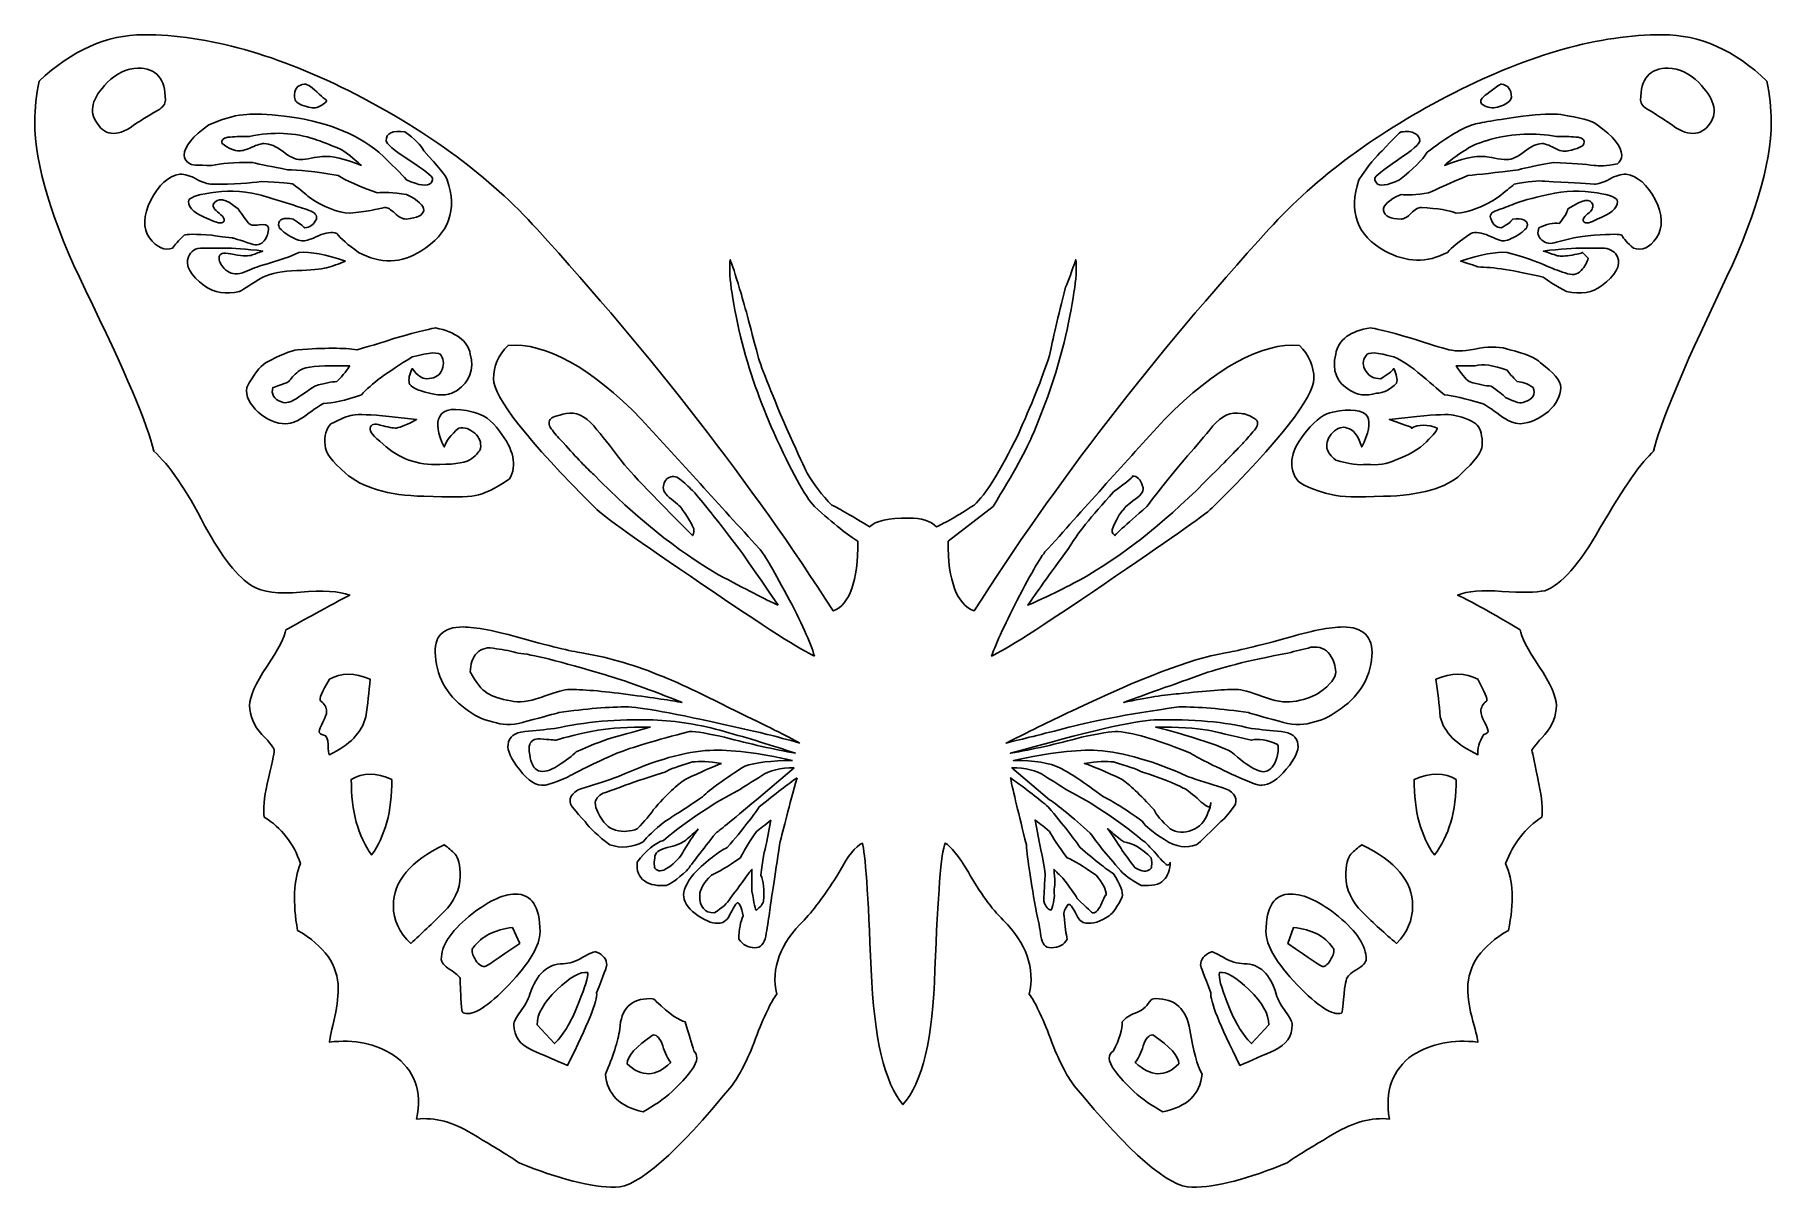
# Model space of a CAD drawing. Header units: centimetres. Extents: x -7.8 to 8, y -5.4 to 5.1.
import ezdxf

# ---------------------------------------------------------------- set-up
doc = ezdxf.new("R2010")
doc.units = ezdxf.units.CM
doc.header["$MEASUREMENT"] = 0
doc.layers.add('Camada 1', color=7, linetype='Continuous')

msp = doc.modelspace()

# ---------------------------------------------------------------- linework, layer by layer
at = {"layer": 'Camada 1'}
for points, knots in [([(7.94515, 4.64767), (7.97161, 4.52406), (7.98484, 4.40065), (7.98484, 4.27725), (7.98484, 4.27725), (7.98484, 3.88905), (7.83043, 3.37767), (7.52182, 2.74267), (7.52182, 2.74267), (7.16897, 2.00184), (6.96619, 1.51236), (6.91328, 1.27423), (6.91328, 1.27423), (6.80745, 1.18596), (6.64415, 0.95218), (6.4238, 0.57308), (6.4238, 0.57308), (6.23859, 0.24669), (6.07095, 0.05714), (5.92109, 0.00423), (5.92109, 0.00423), (5.84171, -0.01355), (5.71149, -0.01561), (5.53083, -0.00238), (5.53083, -0.00238), (5.34996, 0.01085), (5.21539, -0.00032), (5.12734, -0.03545), (5.12734, -0.03545), (5.25963, -0.09726), (5.44918, -0.20309), (5.69619, -0.35295), (5.69619, -0.35295), (5.70487, -0.41476), (5.76234, -0.52493), (5.86817, -0.68368), (5.86817, -0.68368), (5.974, -0.84243), (6.02692, -0.96149), (6.02692, -1.04087), (6.02692, -1.04087), (6.02692, -1.13803), (5.99157, -1.22608), (5.92109, -1.30545), (5.92109, -1.30545), (5.85039, -1.38483), (5.81071, -1.4334), (5.80203, -1.45097), (5.80203, -1.45097), (5.81071, -1.47743), (5.83283, -1.57892), (5.86818, -1.75524), (5.86818, -1.75524), (5.89464, -1.88753), (5.90332, -1.98903), (5.89464, -2.05951), (5.89464, -2.05951), (5.74457, -2.15667), (5.6344, -2.29764), (5.56391, -2.48284), (5.56391, -2.48284), (5.6344, -2.63291), (5.64329, -2.83569), (5.59037, -3.09138), (5.59037, -3.09138), (5.34335, -3.23256), (5.21995, -3.40888), (5.21995, -3.62055), (5.21995, -3.62055), (5.21995, -3.70882), (5.23524, -3.80803), (5.26625, -3.91821), (5.26625, -3.91821), (5.29705, -4.02859), (5.31255, -4.09246), (5.31255, -4.11003), (5.31255, -4.11003), (5.0831, -4.08357), (4.88467, -4.12326), (4.71724, -4.22909), (4.71724, -4.22909), (4.53203, -4.36138), (4.46133, -4.55548), (4.50557, -4.81117), (4.50557, -4.81117), (4.34682, -4.7936), (4.17918, -4.83763), (4.00286, -4.94346), (4.00286, -4.94346), (3.7205, -5.1111), (3.57953, -5.19937), (3.57953, -5.20804), (3.57953, -5.20804), (3.21779, -5.35811), (2.92675, -5.43294), (2.7064, -5.43294), (2.7064, -5.43294), (2.49473, -5.43294), (2.13755, -5.12433), (1.63484, -4.5069), (1.63484, -4.5069), (1.56414, -4.41885), (1.49138, -4.27539), (1.41656, -4.07695), (1.41656, -4.07695), (1.34152, -3.87851), (1.27765, -3.74416), (1.22474, -3.67346), (1.22474, -3.67346), (1.27766, -3.43533), (1.19828, -3.21044), (0.98661, -2.99877), (0.98661, -2.99877), (0.88078, -2.89294), (0.77494, -2.74742), (0.66911, -2.56221), (0.66911, -2.56221), (0.58084, -2.41235), (0.51036, -2.32408), (0.45744, -2.29763), (0.45744, -2.29763), (0.42209, -2.37701), (0.39129, -2.76065), (0.36484, -3.44857), (0.36484, -3.44857), (0.34706, -4.07489), (0.25012, -4.485), (0.0738, -4.67888), (0.0738, -4.67888), (-0.09384, -4.48499), (-0.19078, -4.07489), (-0.21724, -3.44857), (-0.21724, -3.44857), (-0.2437, -2.76065), (-0.27016, -2.37701), (-0.29662, -2.29763), (-0.29662, -2.29763), (-0.35843, -2.32409), (-0.42891, -2.41235), (-0.50829, -2.56221), (-0.50829, -2.56221), (-0.62301, -2.74742), (-0.72885, -2.89294), (-0.82579, -2.99877), (-0.82579, -2.99877), (-1.04635, -3.21044), (-1.13006, -3.43533), (-1.07714, -3.67346), (-1.07714, -3.67346), (-1.13006, -3.74416), (-1.19414, -3.87851), (-1.26896, -4.07695), (-1.26896, -4.07695), (-1.344, -4.27539), (-1.41676, -4.41884), (-1.48724, -4.5069), (-1.48724, -4.5069), (-1.98995, -5.12433), (-2.3428, -5.43294), (-2.54557, -5.43294), (-2.54557, -5.43294), (-2.76613, -5.43294), (-3.06151, -5.35812), (-3.43192, -5.20804), (-3.43192, -5.20804), (-3.43192, -5.19936), (-3.5731, -5.1111), (-3.85525, -4.94346), (-3.85525, -4.94346), (-4.02289, -4.83763), (-4.19053, -4.7936), (-4.35796, -4.81117), (-4.35796, -4.81117), (-4.30504, -4.55548), (-4.37574, -4.36138), (-4.56963, -4.22909), (-4.56963, -4.22909), (-4.72838, -4.12326), (-4.92248, -4.08357), (-5.15171, -4.11003), (-5.15171, -4.11003), (-5.15171, -4.09246), (-5.13848, -4.02859), (-5.11202, -3.91821), (-5.11202, -3.91821), (-5.08556, -3.80804), (-5.07233, -3.70882), (-5.07233, -3.62055), (-5.07233, -3.62055), (-5.07233, -3.40888), (-5.19594, -3.23256), (-5.44275, -3.09138), (-5.44275, -3.09138), (-5.48699, -2.83569), (-5.4781, -2.63291), (-5.41629, -2.48284), (-5.41629, -2.48284), (-5.4781, -2.29763), (-5.58827, -2.15666), (-5.74702, -2.05951), (-5.74702, -2.05951), (-5.75591, -1.98902), (-5.74702, -1.88753), (-5.72056, -1.75524), (-5.72056, -1.75524), (-5.67653, -1.57892), (-5.65441, -1.47743), (-5.65441, -1.45097), (-5.65441, -1.45097), (-5.65441, -1.4334), (-5.69203, -1.38482), (-5.76686, -1.30545), (-5.76686, -1.30545), (-5.84187, -1.22607), (-5.87931, -1.13802), (-5.87931, -1.04087), (-5.87931, -1.04087), (-5.87931, -0.96149), (-5.82639, -0.84243), (-5.72056, -0.68368), (-5.72056, -0.68368), (-5.61473, -0.52493), (-5.55747, -0.41476), (-5.54858, -0.35295), (-5.54858, -0.35295), (-5.42518, -0.28246), (-5.23108, -0.17663), (-4.9665, -0.03545), (-4.9665, -0.03545), (-5.06366, -0.00031), (-5.21352, 0.00858), (-5.41629, -0.00899), (-5.41629, -0.00899), (-5.61928, -0.02677), (-5.7648, -0.00899), (-5.85285, 0.04393), (-5.85285, 0.04393), (-5.98514, 0.12331), (-6.13066, 0.30851), (-6.28941, 0.59956), (-6.28941, 0.59956), (-6.45705, 0.92574), (-6.61146, 1.15063), (-6.75243, 1.27425), (-6.75243, 1.27425), (-6.80535, 1.51238), (-7.01267, 2.00185), (-7.3742, 2.74269), (-7.3742, 2.74269), (-7.68302, 3.37769), (-7.83722, 3.88908), (-7.83722, 4.27727), (-7.83722, 4.27727), (-7.83722, 4.40067), (-7.82399, 4.52407), (-7.79753, 4.64769), (-7.79753, 4.64769), (-7.49781, 4.92984), (-7.18031, 5.07102), (-6.84503, 5.07102), (-6.84503, 5.07102), (-6.26295, 5.07102), (-5.61927, 4.89015), (-4.91357, 4.52862), (-4.91357, 4.52862), (-4.24343, 4.18466), (-3.69215, 3.77456), (-3.25992, 3.29831), (-3.25992, 3.29831), (-2.20159, 2.13414), (-1.302, 0.97432), (-0.56117, -0.18096), (-0.56117, -0.18096), (-0.41131, -0.11936), (-0.33627, 0.0923), (-0.33627, 0.45404), (-0.33627, 0.45404), (-0.42454, 0.50696), (-0.55683, 0.61279), (-0.73315, 0.77154), (-0.73315, 0.77154), (-0.82142, 0.86848), (-0.94482, 1.09338), (-1.10357, 1.44623), (-1.10357, 1.44623), (-1.22718, 1.71949), (-1.32847, 2.01053), (-1.40784, 2.31936), (-1.40784, 2.31936), (-1.48722, 2.672), (-1.51822, 2.90578), (-1.50044, 3.02051), (-1.50044, 3.02051), (-1.48287, 2.97627), (-1.45414, 2.88822), (-1.41445, 2.75593), (-1.41445, 2.75593), (-1.37476, 2.62364), (-1.31978, 2.42065), (-1.24909, 2.14739), (-1.24909, 2.14739), (-1.21395, 2.02378), (-1.1168, 1.78131), (-0.95805, 1.41979), (-0.95805, 1.41979), (-0.87867, 1.24326), (-0.82576, 1.12875), (-0.7993, 1.07583), (-0.7993, 1.07583), (-0.7377, 0.97), (-0.66267, 0.87284), (-0.5744, 0.78479), (-0.5744, 0.78479), (-0.50391, 0.74944), (-0.38919, 0.6833), (-0.23044, 0.58635), (-0.23044, 0.58635), (-0.17752, 0.63927), (-0.05846, 0.66573), (0.12675, 0.66573), (0.12675, 0.66573), (0.24126, 0.66573), (0.32519, 0.63927), (0.3781, 0.58635), (0.3781, 0.58635), (0.45748, 0.62149), (0.57199, 0.68763), (0.72206, 0.78479), (0.72206, 0.78479), (0.82789, 0.88173), (0.96019, 1.0934), (1.11894, 1.41979), (1.11894, 1.41979), (1.24234, 1.69305), (1.33929, 1.93573), (1.40998, 2.14739), (1.40998, 2.14739), (1.43644, 2.28836), (1.4848, 2.49569), (1.5555, 2.76916), (1.5555, 2.76916), (1.58196, 2.83076), (1.61276, 2.91468), (1.6481, 3.02051), (1.6481, 3.02051), (1.66567, 2.91468), (1.63487, 2.68089), (1.5555, 2.31936), (1.5555, 2.31936), (1.4848, 2.02832), (1.38786, 1.73728), (1.26446, 1.44623), (1.26446, 1.44623), (1.20265, 1.29616), (1.07925, 1.07126), (0.89404, 0.77154), (0.89404, 0.77154), (0.89404, 0.77154), (0.48394, 0.45404), (0.48394, 0.45404), (0.48394, 0.45404), (0.48394, 0.0923), (0.56332, -0.11937), (0.72207, -0.18096), (0.72207, -0.18096), (1.45401, 0.97432), (2.34926, 2.13414), (3.40759, 3.29831), (3.40759, 3.29831), (3.8396, 3.77456), (4.40184, 4.189), (5.09431, 4.54185), (5.09431, 4.54185), (5.78657, 4.89449), (6.41929, 5.07102), (6.9927, 5.07102), (6.9927, 5.07102), (7.3366, 5.071), (7.6541, 4.92982), (7.94515, 4.64767)], [0, 0, 0, 0, 0.01041667, 0.01041667, 0.01041667, 0.01041667, 0.02083333, 0.02083333, 0.02083333, 0.02083333, 0.03125, 0.03125, 0.03125, 0.03125, 0.04166667, 0.04166667, 0.04166667, 0.04166667, 0.05208333, 0.05208333, 0.05208333, 0.05208333, 0.0625, 0.0625, 0.0625, 0.0625, 0.07291667, 0.07291667, 0.07291667, 0.07291667, 0.08333333, 0.08333333, 0.08333333, 0.08333333, 0.09375, 0.09375, 0.09375, 0.09375, 0.10416667, 0.10416667, 0.10416667, 0.10416667, 0.11458333, 0.11458333, 0.11458333, 0.11458333, 0.125, 0.125, 0.125, 0.125, 0.13541667, 0.13541667, 0.13541667, 0.13541667, 0.14583333, 0.14583333, 0.14583333, 0.14583333, 0.15625, 0.15625, 0.15625, 0.15625, 0.16666667, 0.16666667, 0.16666667, 0.16666667, 0.17708333, 0.17708333, 0.17708333, 0.17708333, 0.1875, 0.1875, 0.1875, 0.1875, 0.19791667, 0.19791667, 0.19791667, 0.19791667, 0.20833333, 0.20833333, 0.20833333, 0.20833333, 0.21875, 0.21875, 0.21875, 0.21875, 0.22916667, 0.22916667, 0.22916667, 0.22916667, 0.23958333, 0.23958333, 0.23958333, 0.23958333, 0.25, 0.25, 0.25, 0.25, 0.26041667, 0.26041667, 0.26041667, 0.26041667, 0.27083333, 0.27083333, 0.27083333, 0.27083333, 0.28125, 0.28125, 0.28125, 0.28125, 0.29166667, 0.29166667, 0.29166667, 0.29166667, 0.30208333, 0.30208333, 0.30208333, 0.30208333, 0.3125, 0.3125, 0.3125, 0.3125, 0.32291667, 0.32291667, 0.32291667, 0.32291667, 0.33333333, 0.33333333, 0.33333333, 0.33333333, 0.34375, 0.34375, 0.34375, 0.34375, 0.35416667, 0.35416667, 0.35416667, 0.35416667, 0.36458333, 0.36458333, 0.36458333, 0.36458333, 0.375, 0.375, 0.375, 0.375, 0.38541667, 0.38541667, 0.38541667, 0.38541667, 0.39583333, 0.39583333, 0.39583333, 0.39583333, 0.40625, 0.40625, 0.40625, 0.40625, 0.41666667, 0.41666667, 0.41666667, 0.41666667, 0.42708333, 0.42708333, 0.42708333, 0.42708333, 0.4375, 0.4375, 0.4375, 0.4375, 0.44791667, 0.44791667, 0.44791667, 0.44791667, 0.45833333, 0.45833333, 0.45833333, 0.45833333, 0.46875, 0.46875, 0.46875, 0.46875, 0.47916667, 0.47916667, 0.47916667, 0.47916667, 0.48958333, 0.48958333, 0.48958333, 0.48958333, 0.5, 0.5, 0.5, 0.5, 0.51041667, 0.51041667, 0.51041667, 0.51041667, 0.52083333, 0.52083333, 0.52083333, 0.52083333, 0.53125, 0.53125, 0.53125, 0.53125, 0.54166667, 0.54166667, 0.54166667, 0.54166667, 0.55208333, 0.55208333, 0.55208333, 0.55208333, 0.5625, 0.5625, 0.5625, 0.5625, 0.57291667, 0.57291667, 0.57291667, 0.57291667, 0.58333333, 0.58333333, 0.58333333, 0.58333333, 0.59375, 0.59375, 0.59375, 0.59375, 0.60416667, 0.60416667, 0.60416667, 0.60416667, 0.61458333, 0.61458333, 0.61458333, 0.61458333, 0.625, 0.625, 0.625, 0.625, 0.63541667, 0.63541667, 0.63541667, 0.63541667, 0.64583333, 0.64583333, 0.64583333, 0.64583333, 0.65625, 0.65625, 0.65625, 0.65625, 0.66666667, 0.66666667, 0.66666667, 0.66666667, 0.67708333, 0.67708333, 0.67708333, 0.67708333, 0.6875, 0.6875, 0.6875, 0.6875, 0.69791667, 0.69791667, 0.69791667, 0.69791667, 0.70833333, 0.70833333, 0.70833333, 0.70833333, 0.71875, 0.71875, 0.71875, 0.71875, 0.72916667, 0.72916667, 0.72916667, 0.72916667, 0.73958333, 0.73958333, 0.73958333, 0.73958333, 0.75, 0.75, 0.75, 0.75, 0.76041667, 0.76041667, 0.76041667, 0.76041667, 0.77083333, 0.77083333, 0.77083333, 0.77083333, 0.78125, 0.78125, 0.78125, 0.78125, 0.79166667, 0.79166667, 0.79166667, 0.79166667, 0.80208333, 0.80208333, 0.80208333, 0.80208333, 0.8125, 0.8125, 0.8125, 0.8125, 0.82291667, 0.82291667, 0.82291667, 0.82291667, 0.83333333, 0.83333333, 0.83333333, 0.83333333, 0.84375, 0.84375, 0.84375, 0.84375, 0.85416667, 0.85416667, 0.85416667, 0.85416667, 0.86458333, 0.86458333, 0.86458333, 0.86458333, 0.875, 0.875, 0.875, 0.875, 0.88541667, 0.88541667, 0.88541667, 0.88541667, 0.89583333, 0.89583333, 0.89583333, 0.89583333, 0.90625, 0.90625, 0.90625, 0.90625, 0.91666667, 0.91666667, 0.91666667, 0.91666667, 0.92708333, 0.92708333, 0.92708333, 0.92708333, 0.9375, 0.9375, 0.9375, 0.9375, 0.94791667, 0.94791667, 0.94791667, 0.94791667, 0.95833333, 0.95833333, 0.95833333, 0.95833333, 0.96875, 0.96875, 0.96875, 0.96875, 0.97916667, 0.97916667, 0.97916667, 0.97916667, 1, 1, 1, 1]), ([(-6.89795, 4.76673), (-6.99511, 4.76673), (-7.08771, 4.72249), (-7.17576, 4.63444), (-7.17576, 4.63444), (-7.31694, 4.49326), (-7.34774, 4.36986), (-7.26836, 4.26402), (-7.26836, 4.26402), (-7.18898, 4.14041), (-7.06992, 4.14041), (-6.91117, 4.26402), (-6.91117, 4.26402), (-6.88471, 4.28159), (-6.81857, 4.32128), (-6.71273, 4.38308), (-6.71273, 4.38308), (-6.6687, 4.40954), (-6.64658, 4.44034), (-6.64658, 4.47568), (-6.64658, 4.47568), (-6.6466, 4.66958), (-6.73052, 4.76673), (-6.89795, 4.76673)], [0, 0, 0, 0, 0.14285714, 0.14285714, 0.14285714, 0.14285714, 0.28571429, 0.28571429, 0.28571429, 0.28571429, 0.42857143, 0.42857143, 0.42857143, 0.42857143, 0.57142857, 0.57142857, 0.57142857, 0.57142857, 0.71428571, 0.71428571, 0.71428571, 0.71428571, 1, 1, 1, 1]), ([(7.42921, 4.26403), (7.4997, 4.36986), (7.46435, 4.49327), (7.32338, 4.63445), (7.32338, 4.63445), (7.23511, 4.7225), (7.14251, 4.76674), (7.04557, 4.76674), (7.04557, 4.76674), (6.87793, 4.76674), (6.79422, 4.66958), (6.79422, 4.4757), (6.79422, 4.4757), (6.79422, 4.44035), (6.82068, 4.40955), (6.8736, 4.3831), (6.8736, 4.3831), (6.97054, 4.32129), (7.03235, 4.28161), (7.05881, 4.26404), (7.05881, 4.26404), (7.21754, 4.14041), (7.34094, 4.14041), (7.42921, 4.26403)], [0, 0, 0, 0, 0.14285714, 0.14285714, 0.14285714, 0.14285714, 0.28571429, 0.28571429, 0.28571429, 0.28571429, 0.42857143, 0.42857143, 0.42857143, 0.42857143, 0.57142857, 0.57142857, 0.57142857, 0.57142857, 0.71428571, 0.71428571, 0.71428571, 0.71428571, 1, 1, 1, 1]), ([(-5.17819, 4.47569), (-5.19597, 4.48437), (-5.21788, 4.50215), (-5.24434, 4.52861), (-5.24434, 4.52861), (-5.30615, 4.59021), (-5.35017, 4.62121), (-5.37663, 4.62121), (-5.37663, 4.62121), (-5.44733, 4.61232), (-5.47812, 4.57263), (-5.46923, 4.50215), (-5.46923, 4.50215), (-5.46923, 4.4668), (-5.44071, 4.44034), (-5.38324, 4.42277), (-5.38324, 4.42277), (-5.32598, 4.40499), (-5.28402, 4.40065), (-5.25756, 4.40954), (-5.25756, 4.40954), (-5.20465, 4.436), (-5.17819, 4.45791), (-5.17819, 4.47569)], [0, 0, 0, 0, 0.14285714, 0.14285714, 0.14285714, 0.14285714, 0.28571429, 0.28571429, 0.28571429, 0.28571429, 0.42857143, 0.42857143, 0.42857143, 0.42857143, 0.57142857, 0.57142857, 0.57142857, 0.57142857, 0.71428571, 0.71428571, 0.71428571, 0.71428571, 1, 1, 1, 1]), ([(5.61681, 4.50215), (5.61681, 4.57264), (5.5858, 4.61232), (5.52421, 4.62121), (5.52421, 4.62121), (5.51532, 4.62121), (5.47129, 4.5902), (5.39192, 4.52861), (5.39192, 4.52861), (5.37414, 4.51972), (5.35657, 4.50215), (5.339, 4.47569), (5.339, 4.47569), (5.33011, 4.44923), (5.35223, 4.42711), (5.40515, 4.40954), (5.40515, 4.40954), (5.44918, 4.40065), (5.49548, 4.40726), (5.54406, 4.42938), (5.54406, 4.42938), (5.59242, 4.4513), (5.61681, 4.47569), (5.61681, 4.50215)], [0, 0, 0, 0, 0.14285714, 0.14285714, 0.14285714, 0.14285714, 0.28571429, 0.28571429, 0.28571429, 0.28571429, 0.42857143, 0.42857143, 0.42857143, 0.42857143, 0.57142857, 0.57142857, 0.57142857, 0.57142857, 0.71428571, 0.71428571, 0.71428571, 0.71428571, 1, 1, 1, 1]), ([(-4.08017, 3.74809), (-4.08906, 3.78323), (-4.15955, 3.87149), (-4.29184, 4.01267), (-4.29184, 4.01267), (-4.3183, 4.06559), (-4.37577, 4.12284), (-4.46382, 4.18465), (-4.46382, 4.18465), (-4.57854, 4.20222), (-4.6358, 4.17576), (-4.6358, 4.10527), (-4.6358, 4.10527), (-4.6358, 4.07881), (-4.56531, 4.01928), (-4.42413, 3.92668), (-4.42413, 3.92668), (-4.28316, 3.83408), (-4.21246, 3.77888), (-4.21246, 3.76132), (-4.21246, 3.76132), (-4.21246, 3.74354), (-4.21701, 3.73031), (-4.22569, 3.72163), (-4.22569, 3.72163), (-4.26104, 3.68628), (-4.33607, 3.69517), (-4.45059, 3.74809), (-4.45059, 3.74809), (-4.49483, 3.80101), (-4.57854, 3.88472), (-4.70194, 3.99944), (-4.70194, 3.99944), (-4.91361, 4.17576), (-5.20031, 4.28593), (-5.56184, 4.33017), (-5.56184, 4.33017), (-5.72059, 4.34774), (-5.83529, 4.35208), (-5.9058, 4.3434), (-5.9058, 4.3434), (-5.98518, 4.3434), (-6.0999, 4.31239), (-6.24976, 4.2508), (-6.24976, 4.2508), (-6.39983, 4.14497), (-6.47466, 4.05236), (-6.47466, 3.97299), (-6.47466, 3.97299), (-6.47466, 3.93764), (-6.45709, 3.91118), (-6.42174, 3.89361), (-6.42174, 3.89361), (-6.42174, 3.88472), (-6.35559, 3.88038), (-6.2233, 3.88038), (-6.2233, 3.88038), (-6.14392, 3.89795), (-6.02052, 3.90684), (-5.85288, 3.90684), (-5.85288, 3.90684), (-5.78239, 3.88906), (-5.67656, 3.86715), (-5.53538, 3.84069), (-5.53538, 3.84069), (-5.43844, 3.84069), (-5.28403, 3.82291), (-5.07236, 3.78777), (-5.07236, 3.78777), (-5.00187, 3.74353), (-4.88281, 3.69061), (-4.71517, 3.62902), (-4.71517, 3.62902), (-4.66225, 3.6377), (-4.5742, 3.63336), (-4.45059, 3.61579), (-4.45059, 3.61579), (-4.34476, 3.56287), (-4.29184, 3.5143), (-4.29184, 3.47027), (-4.29184, 3.47027), (-4.30073, 3.42603), (-4.35365, 3.39957), (-4.45059, 3.39089), (-4.45059, 3.39089), (-4.48594, 3.39089), (-4.52129, 3.40846), (-4.55642, 3.44381), (-4.55642, 3.44381), (-4.59177, 3.47895), (-4.62257, 3.49673), (-4.64902, 3.49673), (-4.64902, 3.49673), (-4.71083, 3.47895), (-4.81666, 3.46138), (-4.96652, 3.44381), (-4.96652, 3.44381), (-5.08124, 3.45249), (-5.20465, 3.50107), (-5.33694, 3.58933), (-5.33694, 3.58933), (-5.3634, 3.61579), (-5.41198, 3.65548), (-5.48246, 3.70839), (-5.48246, 3.70839), (-5.50024, 3.71707), (-5.59718, 3.72596), (-5.7735, 3.73485), (-5.7735, 3.73485), (-5.87063, 3.71707), (-6.02049, 3.70839), (-6.22329, 3.70839), (-6.22329, 3.70839), (-6.25864, 3.70839), (-6.30494, 3.72368), (-6.3622, 3.75469), (-6.3622, 3.75469), (-6.41967, 3.78549), (-6.47031, 3.80099), (-6.51434, 3.80099), (-6.51434, 3.80099), (-6.62017, 3.78321), (-6.70844, 3.70383), (-6.77892, 3.56286), (-6.77892, 3.56286), (-6.84962, 3.42168), (-6.85396, 3.30695), (-6.79215, 3.2189), (-6.79215, 3.2189), (-6.72166, 3.13063), (-6.65118, 3.09984), (-6.58048, 3.1263), (-6.58048, 3.1263), (-6.56291, 3.15276), (-6.52756, 3.19245), (-6.47465, 3.24536), (-6.47465, 3.24536), (-6.45708, 3.25404), (-6.37337, 3.25404), (-6.2233, 3.24536), (-6.2233, 3.24536), (-6.18816, 3.23647), (-6.12636, 3.22758), (-6.03809, 3.2189), (-6.03809, 3.2189), (-6.02941, 3.2189), (-5.97194, 3.20112), (-5.86611, 3.16598), (-5.86611, 3.16598), (-5.81319, 3.1482), (-5.77351, 3.15709), (-5.74705, 3.19244), (-5.74705, 3.19244), (-5.72059, 3.22758), (-5.70736, 3.26726), (-5.70736, 3.3115), (-5.70736, 3.3115), (-5.71625, 3.33796), (-5.74498, 3.34664), (-5.79335, 3.33796), (-5.79335, 3.33796), (-5.84193, 3.32907), (-5.875, 3.33568), (-5.89257, 3.3578), (-5.89257, 3.3578), (-5.91035, 3.37971), (-5.94115, 3.42167), (-5.98517, 3.48348), (-5.98517, 3.48348), (-6.09989, 3.58042), (-6.17493, 3.59365), (-6.21007, 3.52317), (-6.21007, 3.52317), (-6.21896, 3.50539), (-6.20139, 3.47893), (-6.15715, 3.44379), (-6.15715, 3.44379), (-6.11312, 3.40844), (-6.09989, 3.38198), (-6.11746, 3.36441), (-6.11746, 3.36441), (-6.13524, 3.34663), (-6.17927, 3.35552), (-6.24975, 3.39087), (-6.24975, 3.39087), (-6.37336, 3.4349), (-6.43496, 3.48781), (-6.43496, 3.54962), (-6.43496, 3.54962), (-6.43496, 3.58476), (-6.36881, 3.61122), (-6.23652, 3.629), (-6.23652, 3.629), (-6.10423, 3.65546), (-5.95871, 3.65091), (-5.79996, 3.61577), (-5.79996, 3.61577), (-5.73836, 3.59799), (-5.63687, 3.56719), (-5.49569, 3.52317), (-5.49569, 3.52317), (-5.44277, 3.50539), (-5.38986, 3.48782), (-5.33694, 3.47025), (-5.33694, 3.47025), (-5.28402, 3.45247), (-5.26212, 3.42601), (-5.27079, 3.39087), (-5.27079, 3.39087), (-5.29725, 3.33795), (-5.3326, 3.31149), (-5.37662, 3.31149), (-5.37662, 3.31149), (-5.3944, 3.32906), (-5.42954, 3.35552), (-5.48245, 3.39087), (-5.48245, 3.39087), (-5.57072, 3.40844), (-5.61474, 3.39087), (-5.61474, 3.33795), (-5.61474, 3.33795), (-5.61474, 3.31149), (-5.58622, 3.28048), (-5.52875, 3.24535), (-5.52875, 3.24535), (-5.47149, 3.21), (-5.42519, 3.19243), (-5.38984, 3.19243), (-5.38984, 3.19243), (-5.36338, 3.19243), (-5.31708, 3.20772), (-5.25093, 3.23873), (-5.25093, 3.23873), (-5.18478, 3.26953), (-5.1298, 3.27614), (-5.08557, 3.25857), (-5.08557, 3.25857), (-5.05043, 3.21433), (-4.98429, 3.15708), (-4.88713, 3.08659), (-4.88713, 3.08659), (-4.68435, 2.98076), (-4.49481, 2.9851), (-4.31828, 3.09982), (-4.31828, 3.09982), (-4.0626, 3.25861), (-3.98322, 3.47461), (-4.08017, 3.74809)], [0, 0, 0, 0, 0.01587302, 0.01587302, 0.01587302, 0.01587302, 0.03174603, 0.03174603, 0.03174603, 0.03174603, 0.04761905, 0.04761905, 0.04761905, 0.04761905, 0.06349206, 0.06349206, 0.06349206, 0.06349206, 0.07936508, 0.07936508, 0.07936508, 0.07936508, 0.0952381, 0.0952381, 0.0952381, 0.0952381, 0.11111111, 0.11111111, 0.11111111, 0.11111111, 0.12698413, 0.12698413, 0.12698413, 0.12698413, 0.14285714, 0.14285714, 0.14285714, 0.14285714, 0.15873016, 0.15873016, 0.15873016, 0.15873016, 0.17460317, 0.17460317, 0.17460317, 0.17460317, 0.19047619, 0.19047619, 0.19047619, 0.19047619, 0.20634921, 0.20634921, 0.20634921, 0.20634921, 0.22222222, 0.22222222, 0.22222222, 0.22222222, 0.23809524, 0.23809524, 0.23809524, 0.23809524, 0.25396825, 0.25396825, 0.25396825, 0.25396825, 0.26984127, 0.26984127, 0.26984127, 0.26984127, 0.28571429, 0.28571429, 0.28571429, 0.28571429, 0.3015873, 0.3015873, 0.3015873, 0.3015873, 0.31746032, 0.31746032, 0.31746032, 0.31746032, 0.33333333, 0.33333333, 0.33333333, 0.33333333, 0.34920635, 0.34920635, 0.34920635, 0.34920635, 0.36507937, 0.36507937, 0.36507937, 0.36507937, 0.38095238, 0.38095238, 0.38095238, 0.38095238, 0.3968254, 0.3968254, 0.3968254, 0.3968254, 0.41269841, 0.41269841, 0.41269841, 0.41269841, 0.42857143, 0.42857143, 0.42857143, 0.42857143, 0.44444444, 0.44444444, 0.44444444, 0.44444444, 0.46031746, 0.46031746, 0.46031746, 0.46031746, 0.47619048, 0.47619048, 0.47619048, 0.47619048, 0.49206349, 0.49206349, 0.49206349, 0.49206349, 0.50793651, 0.50793651, 0.50793651, 0.50793651, 0.52380952, 0.52380952, 0.52380952, 0.52380952, 0.53968254, 0.53968254, 0.53968254, 0.53968254, 0.55555556, 0.55555556, 0.55555556, 0.55555556, 0.57142857, 0.57142857, 0.57142857, 0.57142857, 0.58730159, 0.58730159, 0.58730159, 0.58730159, 0.6031746, 0.6031746, 0.6031746, 0.6031746, 0.61904762, 0.61904762, 0.61904762, 0.61904762, 0.63492063, 0.63492063, 0.63492063, 0.63492063, 0.65079365, 0.65079365, 0.65079365, 0.65079365, 0.66666667, 0.66666667, 0.66666667, 0.66666667, 0.68253968, 0.68253968, 0.68253968, 0.68253968, 0.6984127, 0.6984127, 0.6984127, 0.6984127, 0.71428571, 0.71428571, 0.71428571, 0.71428571, 0.73015873, 0.73015873, 0.73015873, 0.73015873, 0.74603175, 0.74603175, 0.74603175, 0.74603175, 0.76190476, 0.76190476, 0.76190476, 0.76190476, 0.77777778, 0.77777778, 0.77777778, 0.77777778, 0.79365079, 0.79365079, 0.79365079, 0.79365079, 0.80952381, 0.80952381, 0.80952381, 0.80952381, 0.82539683, 0.82539683, 0.82539683, 0.82539683, 0.84126984, 0.84126984, 0.84126984, 0.84126984, 0.85714286, 0.85714286, 0.85714286, 0.85714286, 0.87301587, 0.87301587, 0.87301587, 0.87301587, 0.88888889, 0.88888889, 0.88888889, 0.88888889, 0.9047619, 0.9047619, 0.9047619, 0.9047619, 0.92063492, 0.92063492, 0.92063492, 0.92063492, 0.93650794, 0.93650794, 0.93650794, 0.93650794, 0.95238095, 0.95238095, 0.95238095, 0.95238095, 0.96825397, 0.96825397, 0.96825397, 0.96825397, 1, 1, 1, 1]), ([(6.93973, 3.21892), (7.00133, 3.31586), (6.99699, 3.43265), (6.9265, 3.56949), (6.9265, 3.56949), (6.8558, 3.70612), (6.76775, 3.78322), (6.66192, 3.801), (6.66192, 3.801), (6.61768, 3.801), (6.56704, 3.7855), (6.50978, 3.7547), (6.50978, 3.7547), (6.45231, 3.72369), (6.40601, 3.7084), (6.37087, 3.7084), (6.37087, 3.7084), (6.2826, 3.71708), (6.13274, 3.72597), (5.92108, 3.73486), (5.92108, 3.73486), (5.85927, 3.74354), (5.76667, 3.73486), (5.64327, 3.7084), (5.64327, 3.7084), (5.60792, 3.68194), (5.55934, 3.64225), (5.49775, 3.58934), (5.49775, 3.58934), (5.35657, 3.50107), (5.22862, 3.4525), (5.1141, 3.44382), (5.1141, 3.44382), (5.05229, 3.47028), (4.94646, 3.48785), (4.7966, 3.49674), (4.7966, 3.49674), (4.77014, 3.49674), (4.73913, 3.47896), (4.704, 3.44382), (4.704, 3.44382), (4.66865, 3.40847), (4.63785, 3.3909), (4.6114, 3.3909), (4.6114, 3.3909), (4.51424, 3.3909), (4.46133, 3.41736), (4.45265, 3.47028), (4.45265, 3.47028), (4.44376, 3.51431), (4.49668, 3.56288), (4.6114, 3.6158), (4.6114, 3.6158), (4.66432, 3.60691), (4.74803, 3.61125), (4.86275, 3.62903), (4.86275, 3.62903), (4.93324, 3.66417), (5.0523, 3.71708), (5.21994, 3.78778), (5.21994, 3.78778), (5.31688, 3.79646), (5.47129, 3.81424), (5.68296, 3.8407), (5.68296, 3.8407), (5.74456, 3.85827), (5.85039, 3.88039), (6.00046, 3.90685), (6.00046, 3.90685), (6.16789, 3.89796), (6.2915, 3.88907), (6.37088, 3.88039), (6.37088, 3.88039), (6.41491, 3.8715), (6.48539, 3.87584), (6.58255, 3.89362), (6.58255, 3.89362), (6.60901, 3.91119), (6.62224, 3.93765), (6.62224, 3.973), (6.62224, 3.973), (6.62224, 4.05238), (6.5472, 4.14498), (6.39734, 4.25081), (6.39734, 4.25081), (6.3531, 4.28595), (6.24293, 4.31696), (6.06661, 4.34341), (6.06661, 4.34341), (5.99591, 4.35209), (5.8814, 4.34775), (5.72265, 4.33018), (5.72265, 4.33018), (5.48452, 4.29483), (5.33011, 4.26837), (5.25963, 4.2508), (5.25963, 4.2508), (5.14491, 4.20656), (5.00828, 4.12285), (4.84953, 3.99945), (4.84953, 3.99945), (4.80529, 3.92875), (4.72158, 3.84504), (4.59818, 3.7481), (4.59818, 3.7481), (4.48346, 3.69518), (4.41297, 3.68629), (4.38651, 3.72164), (4.38651, 3.72164), (4.37762, 3.73032), (4.37328, 3.74355), (4.37328, 3.76133), (4.37328, 3.76133), (4.37328, 3.7789), (4.44149, 3.83409), (4.57833, 3.92669), (4.57833, 3.92669), (4.71496, 4.01929), (4.78338, 4.07883), (4.78338, 4.10528), (4.78338, 4.10528), (4.78338, 4.13173), (4.76788, 4.15365), (4.73708, 4.17143), (4.73708, 4.17143), (4.70607, 4.189), (4.66432, 4.19334), (4.6114, 4.18466), (4.6114, 4.18466), (4.60251, 4.18466), (4.54525, 4.12719), (4.43942, 4.01268), (4.43942, 4.01268), (4.3865, 3.96844), (4.31581, 3.88039), (4.22775, 3.7481), (4.22775, 3.7481), (4.13059, 3.45706), (4.20997, 3.24084), (4.46588, 3.09987), (4.46588, 3.09987), (4.65977, 2.99404), (4.84953, 2.98949), (5.03473, 3.08664), (5.03473, 3.08664), (5.06987, 3.13067), (5.14056, 3.18792), (5.2464, 3.25862), (5.2464, 3.25862), (5.29043, 3.27619), (5.34562, 3.26957), (5.41176, 3.23878), (5.41176, 3.23878), (5.47791, 3.20777), (5.51966, 3.19248), (5.53744, 3.19248), (5.53744, 3.19248), (5.57258, 3.19248), (5.61888, 3.21005), (5.67635, 3.2454), (5.67635, 3.2454), (5.73361, 3.28054), (5.76234, 3.31155), (5.76234, 3.338), (5.76234, 3.338), (5.76234, 3.38203), (5.7181, 3.3996), (5.63005, 3.39092), (5.63005, 3.39092), (5.61227, 3.36446), (5.57713, 3.338), (5.52422, 3.31154), (5.52422, 3.31154), (5.47998, 3.31154), (5.44918, 3.338), (5.43162, 3.39092), (5.43162, 3.39092), (5.41384, 3.42606), (5.43162, 3.45252), (5.48454, 3.4703), (5.48454, 3.4703), (5.53746, 3.48787), (5.59037, 3.50771), (5.64329, 3.52983), (5.64329, 3.52983), (5.69621, 3.55174), (5.79976, 3.58047), (5.95418, 3.61582), (5.95418, 3.61582), (6.10838, 3.65096), (6.25618, 3.65551), (6.39736, 3.62905), (6.39736, 3.62905), (6.52076, 3.61127), (6.58257, 3.58481), (6.58257, 3.54967), (6.58257, 3.54967), (6.58257, 3.48786), (6.52076, 3.43495), (6.39736, 3.39092), (6.39736, 3.39092), (6.33555, 3.35557), (6.29587, 3.34668), (6.2783, 3.36446), (6.2783, 3.36446), (6.26052, 3.38203), (6.27169, 3.40621), (6.31137, 3.43722), (6.31137, 3.43722), (6.35106, 3.46802), (6.36635, 3.49675), (6.35767, 3.52321), (6.35767, 3.52321), (6.33989, 3.58481), (6.26507, 3.57158), (6.13277, 3.48352), (6.13277, 3.48352), (6.12388, 3.44817), (6.09742, 3.40414), (6.05339, 3.35123), (6.05339, 3.35123), (6.00047, 3.35991), (5.93867, 3.34668), (5.86818, 3.31154), (5.86818, 3.31154), (5.8504, 3.2673), (5.85929, 3.22989), (5.89464, 3.19909), (5.89464, 3.19909), (5.92978, 3.16808), (5.97402, 3.16147), (6.02693, 3.17925), (6.02693, 3.17925), (6.02693, 3.17925), (6.18568, 3.21894), (6.18568, 3.21894), (6.18568, 3.21894), (6.22971, 3.22762), (6.29151, 3.23651), (6.37089, 3.2454), (6.37089, 3.2454), (6.52964, 3.25408), (6.61335, 3.25408), (6.62224, 3.2454), (6.62224, 3.2454), (6.63981, 3.21005), (6.67516, 3.17036), (6.72807, 3.12634), (6.72807, 3.12634), (6.80744, 3.09986), (6.87792, 3.13066), (6.93973, 3.21892)], [0, 0, 0, 0, 0.015625, 0.015625, 0.015625, 0.015625, 0.03125, 0.03125, 0.03125, 0.03125, 0.046875, 0.046875, 0.046875, 0.046875, 0.0625, 0.0625, 0.0625, 0.0625, 0.078125, 0.078125, 0.078125, 0.078125, 0.09375, 0.09375, 0.09375, 0.09375, 0.109375, 0.109375, 0.109375, 0.109375, 0.125, 0.125, 0.125, 0.125, 0.140625, 0.140625, 0.140625, 0.140625, 0.15625, 0.15625, 0.15625, 0.15625, 0.171875, 0.171875, 0.171875, 0.171875, 0.1875, 0.1875, 0.1875, 0.1875, 0.203125, 0.203125, 0.203125, 0.203125, 0.21875, 0.21875, 0.21875, 0.21875, 0.234375, 0.234375, 0.234375, 0.234375, 0.25, 0.25, 0.25, 0.25, 0.265625, 0.265625, 0.265625, 0.265625, 0.28125, 0.28125, 0.28125, 0.28125, 0.296875, 0.296875, 0.296875, 0.296875, 0.3125, 0.3125, 0.3125, 0.3125, 0.328125, 0.328125, 0.328125, 0.328125, 0.34375, 0.34375, 0.34375, 0.34375, 0.359375, 0.359375, 0.359375, 0.359375, 0.375, 0.375, 0.375, 0.375, 0.390625, 0.390625, 0.390625, 0.390625, 0.40625, 0.40625, 0.40625, 0.40625, 0.421875, 0.421875, 0.421875, 0.421875, 0.4375, 0.4375, 0.4375, 0.4375, 0.453125, 0.453125, 0.453125, 0.453125, 0.46875, 0.46875, 0.46875, 0.46875, 0.484375, 0.484375, 0.484375, 0.484375, 0.5, 0.5, 0.5, 0.5, 0.515625, 0.515625, 0.515625, 0.515625, 0.53125, 0.53125, 0.53125, 0.53125, 0.546875, 0.546875, 0.546875, 0.546875, 0.5625, 0.5625, 0.5625, 0.5625, 0.578125, 0.578125, 0.578125, 0.578125, 0.59375, 0.59375, 0.59375, 0.59375, 0.609375, 0.609375, 0.609375, 0.609375, 0.625, 0.625, 0.625, 0.625, 0.640625, 0.640625, 0.640625, 0.640625, 0.65625, 0.65625, 0.65625, 0.65625, 0.671875, 0.671875, 0.671875, 0.671875, 0.6875, 0.6875, 0.6875, 0.6875, 0.703125, 0.703125, 0.703125, 0.703125, 0.71875, 0.71875, 0.71875, 0.71875, 0.734375, 0.734375, 0.734375, 0.734375, 0.75, 0.75, 0.75, 0.75, 0.765625, 0.765625, 0.765625, 0.765625, 0.78125, 0.78125, 0.78125, 0.78125, 0.796875, 0.796875, 0.796875, 0.796875, 0.8125, 0.8125, 0.8125, 0.8125, 0.828125, 0.828125, 0.828125, 0.828125, 0.84375, 0.84375, 0.84375, 0.84375, 0.859375, 0.859375, 0.859375, 0.859375, 0.875, 0.875, 0.875, 0.875, 0.890625, 0.890625, 0.890625, 0.890625, 0.90625, 0.90625, 0.90625, 0.90625, 0.921875, 0.921875, 0.921875, 0.921875, 0.9375, 0.9375, 0.9375, 0.9375, 0.953125, 0.953125, 0.953125, 0.953125, 0.96875, 0.96875, 0.96875, 0.96875, 1, 1, 1, 1]), ([(-4.86069, 3.88038), (-5.01076, 3.94198), (-5.12982, 3.96843), (-5.21788, 3.95976), (-5.21788, 3.95976), (-5.24434, 3.95976), (-5.27741, 3.95521), (-5.3171, 3.94653), (-5.3171, 3.94653), (-5.35679, 3.93764), (-5.38986, 3.9333), (-5.41632, 3.9333), (-5.41632, 3.9333), (-5.46056, 3.9333), (-5.51348, 3.95748), (-5.57507, 4.00606), (-5.57507, 4.00606), (-5.63688, 4.05443), (-5.69413, 4.07882), (-5.74705, 4.07882), (-5.74705, 4.07882), (-5.77351, 4.07882), (-5.81111, 4.06765), (-5.8595, 4.04575), (-5.8595, 4.04575), (-5.90808, 4.02363), (-5.94549, 4.01268), (-5.97195, 4.01268), (-5.97195, 4.01268), (-6.01619, 4.01268), (-6.06911, 4.03459), (-6.1307, 4.07883), (-6.1307, 4.07883), (-6.13959, 4.11397), (-6.11541, 4.13381), (-6.05794, 4.13836), (-6.05794, 4.13836), (-6.00068, 4.1427), (-5.94115, 4.14497), (-5.87935, 4.14497), (-5.87935, 4.14497), (-5.66768, 4.189), (-5.46925, 4.18011), (-5.28404, 4.11851), (-5.28404, 4.11851), (-5.23112, 4.10073), (-5.15175, 4.06993), (-5.04591, 4.02591), (-5.04591, 4.02591), (-5.00187, 3.99944), (-4.94006, 3.95086), (-4.86069, 3.88038)], [0, 0, 0, 0, 0.07142857, 0.07142857, 0.07142857, 0.07142857, 0.14285714, 0.14285714, 0.14285714, 0.14285714, 0.21428571, 0.21428571, 0.21428571, 0.21428571, 0.28571429, 0.28571429, 0.28571429, 0.28571429, 0.35714286, 0.35714286, 0.35714286, 0.35714286, 0.42857143, 0.42857143, 0.42857143, 0.42857143, 0.5, 0.5, 0.5, 0.5, 0.57142857, 0.57142857, 0.57142857, 0.57142857, 0.64285714, 0.64285714, 0.64285714, 0.64285714, 0.71428571, 0.71428571, 0.71428571, 0.71428571, 0.78571429, 0.78571429, 0.78571429, 0.78571429, 0.85714286, 0.85714286, 0.85714286, 0.85714286, 1, 1, 1, 1]), ([(6.27827, 4.07882), (6.26938, 4.05236), (6.2208, 4.03024), (6.13275, 4.01267), (6.13275, 4.01267), (6.0974, 4.00378), (6.05544, 4.01267), (6.00707, 4.03913), (6.00707, 4.03913), (5.95849, 4.06559), (5.92108, 4.07882), (5.89462, 4.07882), (5.89462, 4.07882), (5.85038, 4.07882), (5.79746, 4.05443), (5.73587, 4.00606), (5.73587, 4.00606), (5.67406, 3.95748), (5.62115, 3.9333), (5.57712, 3.9333), (5.57712, 3.9333), (5.54177, 3.9333), (5.50436, 3.93764), (5.46467, 3.94653), (5.46467, 3.94653), (5.42498, 3.95521), (5.39625, 3.95976), (5.37868, 3.95976), (5.37868, 3.95976), (5.28152, 3.96844), (5.15812, 3.94198), (5.00826, 3.88038), (5.00826, 3.88038), (5.0434, 3.91552), (5.10954, 3.96409), (5.2067, 4.0259), (5.2067, 4.0259), (5.25962, 4.06104), (5.33444, 4.09205), (5.4316, 4.1185), (5.4316, 4.1185), (5.63438, 4.17142), (5.83281, 4.1801), (6.02691, 4.14496), (6.02691, 4.14496), (6.08851, 4.14496), (6.14804, 4.14268), (6.2055, 4.13835), (6.2055, 4.13835), (6.26277, 4.1338), (6.28695, 4.11395), (6.27827, 4.07882)], [0, 0, 0, 0, 0.07142857, 0.07142857, 0.07142857, 0.07142857, 0.14285714, 0.14285714, 0.14285714, 0.14285714, 0.21428571, 0.21428571, 0.21428571, 0.21428571, 0.28571429, 0.28571429, 0.28571429, 0.28571429, 0.35714286, 0.35714286, 0.35714286, 0.35714286, 0.42857143, 0.42857143, 0.42857143, 0.42857143, 0.5, 0.5, 0.5, 0.5, 0.57142857, 0.57142857, 0.57142857, 0.57142857, 0.64285714, 0.64285714, 0.64285714, 0.64285714, 0.71428571, 0.71428571, 0.71428571, 0.71428571, 0.78571429, 0.78571429, 0.78571429, 0.78571429, 0.85714286, 0.85714286, 0.85714286, 0.85714286, 1, 1, 1, 1]), ([(-5.00621, 3.00725), (-5.18274, 3.06885), (-5.32371, 3.0953), (-5.42954, 3.08663), (-5.42954, 3.08663), (-5.50024, 3.05128), (-5.61475, 3.01159), (-5.7735, 2.96757), (-5.7735, 2.96757), (-5.82642, 2.94979), (-5.88386, 2.92788), (-5.94548, 2.90142), (-5.94548, 2.90142), (-6.00729, 2.88364), (-6.05793, 2.89253), (-6.09762, 2.92788), (-6.09762, 2.92788), (-6.13731, 2.96302), (-6.15715, 2.99837), (-6.15715, 3.03371), (-6.15715, 3.03371), (-6.15715, 3.07774), (-6.12201, 3.09097), (-6.05132, 3.0734), (-6.05132, 3.0734), (-5.96327, 3.05562), (-5.90146, 3.05128), (-5.86611, 3.06017), (-5.86611, 3.06017), (-5.83965, 3.06885), (-5.80451, 3.08208), (-5.76028, 3.09986), (-5.76028, 3.09986), (-5.91033, 3.11743), (-6.02939, 3.12632), (-6.11747, 3.12632), (-6.11747, 3.12632), (-6.17928, 3.12632), (-6.24108, 3.12632), (-6.30268, 3.12632), (-6.30268, 3.12632), (-6.37338, 3.12632), (-6.4174, 3.09986), (-6.43497, 3.04694), (-6.43497, 3.04694), (-6.47032, 2.96756), (-6.42174, 2.8793), (-6.28945, 2.78236), (-6.28945, 2.78236), (-6.2014, 2.72055), (-6.09556, 2.70298), (-5.97195, 2.72944), (-5.97195, 2.72944), (-5.92792, 2.7559), (-5.85744, 2.79993), (-5.76028, 2.86173), (-5.76028, 2.86173), (-5.6809, 2.89687), (-5.57735, 2.91671), (-5.44939, 2.92126), (-5.44939, 2.92126), (-5.32165, 2.9256), (-5.23111, 2.93449), (-5.17819, 2.94772), (-5.17819, 2.94772), (-5.12527, 2.96095), (-5.06801, 2.9808), (-5.00621, 3.00725)], [0, 0, 0, 0, 0.05555556, 0.05555556, 0.05555556, 0.05555556, 0.11111111, 0.11111111, 0.11111111, 0.11111111, 0.16666667, 0.16666667, 0.16666667, 0.16666667, 0.22222222, 0.22222222, 0.22222222, 0.22222222, 0.27777778, 0.27777778, 0.27777778, 0.27777778, 0.33333333, 0.33333333, 0.33333333, 0.33333333, 0.38888889, 0.38888889, 0.38888889, 0.38888889, 0.44444444, 0.44444444, 0.44444444, 0.44444444, 0.5, 0.5, 0.5, 0.5, 0.55555556, 0.55555556, 0.55555556, 0.55555556, 0.61111111, 0.61111111, 0.61111111, 0.61111111, 0.66666667, 0.66666667, 0.66666667, 0.66666667, 0.72222222, 0.72222222, 0.72222222, 0.72222222, 0.77777778, 0.77777778, 0.77777778, 0.77777778, 0.83333333, 0.83333333, 0.83333333, 0.83333333, 0.88888889, 0.88888889, 0.88888889, 0.88888889, 1, 1, 1, 1]), ([(6.58254, 3.04694), (6.56476, 3.09097), (6.52507, 3.11743), (6.46348, 3.12632), (6.46348, 3.12632), (6.40167, 3.12632), (6.33987, 3.12632), (6.27827, 3.12632), (6.27827, 3.12632), (6.19, 3.12632), (6.0666, 3.11743), (5.90785, 3.09986), (5.90785, 3.09986), (5.93431, 3.09097), (5.974, 3.07774), (6.02691, 3.06017), (6.02691, 3.06017), (6.05337, 3.05128), (6.09306, 3.05128), (6.14597, 3.06017), (6.14597, 3.06017), (6.21646, 3.06885), (6.25614, 3.07774), (6.26503, 3.08663), (6.26503, 3.08663), (6.2826, 3.06885), (6.30017, 3.05128), (6.31795, 3.03371), (6.31795, 3.03371), (6.30906, 2.99836), (6.28694, 2.96095), (6.2518, 2.92126), (6.2518, 2.92126), (6.21645, 2.88157), (6.16787, 2.87496), (6.10628, 2.90142), (6.10628, 2.90142), (6.04447, 2.91899), (5.9806, 2.94317), (5.91446, 2.97418), (5.91446, 2.97418), (5.84831, 3.00498), (5.73587, 3.04239), (5.57712, 3.08663), (5.57712, 3.08663), (5.47996, 3.09531), (5.33899, 3.06885), (5.15379, 3.00725), (5.15379, 3.00725), (5.18893, 2.99836), (5.24184, 2.98079), (5.31254, 2.95433), (5.31254, 2.95433), (5.44483, 2.95433), (5.64327, 2.92332), (5.90785, 2.86173), (5.90785, 2.86173), (5.95188, 2.82638), (6.02236, 2.78235), (6.11952, 2.72944), (6.11952, 2.72944), (6.25181, 2.70298), (6.35765, 2.72055), (6.43702, 2.78236), (6.43702, 2.78236), (6.56931, 2.8793), (6.61768, 2.96757), (6.58254, 3.04694)], [0, 0, 0, 0, 0.05555556, 0.05555556, 0.05555556, 0.05555556, 0.11111111, 0.11111111, 0.11111111, 0.11111111, 0.16666667, 0.16666667, 0.16666667, 0.16666667, 0.22222222, 0.22222222, 0.22222222, 0.22222222, 0.27777778, 0.27777778, 0.27777778, 0.27777778, 0.33333333, 0.33333333, 0.33333333, 0.33333333, 0.38888889, 0.38888889, 0.38888889, 0.38888889, 0.44444444, 0.44444444, 0.44444444, 0.44444444, 0.5, 0.5, 0.5, 0.5, 0.55555556, 0.55555556, 0.55555556, 0.55555556, 0.61111111, 0.61111111, 0.61111111, 0.61111111, 0.66666667, 0.66666667, 0.66666667, 0.66666667, 0.72222222, 0.72222222, 0.72222222, 0.72222222, 0.77777778, 0.77777778, 0.77777778, 0.77777778, 0.83333333, 0.83333333, 0.83333333, 0.83333333, 0.88888889, 0.88888889, 0.88888889, 0.88888889, 1, 1, 1, 1]), ([(-3.8685, 2.16059), (-3.89496, 2.28399), (-4.00079, 2.36337), (-4.186, 2.39872), (-4.186, 2.39872), (-4.20378, 2.39872), (-4.32718, 2.36771), (-4.55642, 2.30612), (-4.55642, 2.30612), (-4.62712, 2.27966), (-4.74163, 2.24431), (-4.90038, 2.20029), (-4.90038, 2.20029), (-5.0151, 2.21786), (-5.19597, 2.21786), (-5.44278, 2.20029), (-5.44278, 2.20029), (-5.50459, 2.1914), (-5.60153, 2.15171), (-5.73382, 2.08123), (-5.73382, 2.08123), (-5.78674, 2.04588), (-5.84418, 1.97085), (-5.9058, 1.85633), (-5.9058, 1.85633), (-5.91469, 1.77695), (-5.87934, 1.70192), (-5.79997, 1.63143), (-5.79997, 1.63143), (-5.72059, 1.56073), (-5.63688, 1.5256), (-5.54862, 1.5256), (-5.54862, 1.5256), (-5.4957, 1.5256), (-5.43411, 1.55206), (-5.36341, 1.60498), (-5.36341, 1.60498), (-5.29292, 1.6579), (-5.24001, 1.69303), (-5.20466, 1.71081), (-5.20466, 1.71081), (-5.12528, 1.71081), (-5.01077, 1.73727), (-4.8607, 1.79019), (-4.8607, 1.79019), (-4.77265, 1.88713), (-4.61824, 2.00186), (-4.39768, 2.13415), (-4.39768, 2.13415), (-4.23893, 2.17818), (-4.15088, 2.18252), (-4.1331, 2.14738), (-4.1331, 2.14738), (-4.10664, 2.10314), (-4.10664, 2.05478), (-4.1331, 2.00186), (-4.1331, 2.00186), (-4.15956, 1.95762), (-4.2038, 1.93571), (-4.26539, 1.93571), (-4.26539, 1.93571), (-4.30963, 1.93571), (-4.35366, 1.96651), (-4.39768, 2.02831), (-4.39768, 2.02831), (-4.42414, 1.97539), (-4.43303, 1.93115), (-4.42414, 1.89602), (-4.42414, 1.89602), (-4.41546, 1.86067), (-4.35365, 1.82987), (-4.23893, 1.80342), (-4.23893, 1.80342), (-4.1331, 1.77696), (-4.04938, 1.78564), (-3.98758, 1.82988), (-3.98758, 1.82988), (-3.87305, 1.90923), (-3.83336, 2.01941), (-3.8685, 2.16059)], [0, 0, 0, 0, 0.04761905, 0.04761905, 0.04761905, 0.04761905, 0.0952381, 0.0952381, 0.0952381, 0.0952381, 0.14285714, 0.14285714, 0.14285714, 0.14285714, 0.19047619, 0.19047619, 0.19047619, 0.19047619, 0.23809524, 0.23809524, 0.23809524, 0.23809524, 0.28571429, 0.28571429, 0.28571429, 0.28571429, 0.33333333, 0.33333333, 0.33333333, 0.33333333, 0.38095238, 0.38095238, 0.38095238, 0.38095238, 0.42857143, 0.42857143, 0.42857143, 0.42857143, 0.47619048, 0.47619048, 0.47619048, 0.47619048, 0.52380952, 0.52380952, 0.52380952, 0.52380952, 0.57142857, 0.57142857, 0.57142857, 0.57142857, 0.61904762, 0.61904762, 0.61904762, 0.61904762, 0.66666667, 0.66666667, 0.66666667, 0.66666667, 0.71428571, 0.71428571, 0.71428571, 0.71428571, 0.76190476, 0.76190476, 0.76190476, 0.76190476, 0.80952381, 0.80952381, 0.80952381, 0.80952381, 0.85714286, 0.85714286, 0.85714286, 0.85714286, 0.9047619, 0.9047619, 0.9047619, 0.9047619, 1, 1, 1, 1]), ([(6.0666, 1.85632), (6.0666, 1.91792), (6.00479, 1.99295), (5.88139, 2.08122), (5.88139, 2.08122), (5.83715, 2.12525), (5.74455, 2.16493), (5.60358, 2.20028), (5.60358, 2.20028), (5.5242, 2.22674), (5.4316, 2.23108), (5.32577, 2.21351), (5.32577, 2.21351), (5.21105, 2.18705), (5.11844, 2.1825), (5.04796, 2.20028), (5.04796, 2.20028), (4.97726, 2.21785), (4.86275, 2.2532), (4.704, 2.30611), (4.704, 2.30611), (4.48344, 2.36771), (4.36004, 2.39871), (4.33358, 2.39871), (4.33358, 2.39871), (4.14837, 2.37225), (4.04254, 2.29288), (4.01608, 2.16058), (4.01608, 2.16058), (3.98073, 2.01051), (4.02476, 1.90034), (4.14837, 1.82985), (4.14837, 1.82985), (4.20997, 1.78561), (4.28934, 1.77693), (4.3865, 1.80339), (4.3865, 1.80339), (4.4481, 1.80339), (4.5099, 1.83419), (4.57171, 1.89599), (4.57171, 1.89599), (4.58039, 1.93113), (4.57171, 1.97537), (4.54525, 2.02828), (4.54525, 2.02828), (4.52747, 2.00182), (4.48778, 1.97081), (4.42619, 1.93568), (4.42619, 1.93568), (4.36438, 1.93568), (4.32036, 1.95759), (4.2939, 2.00183), (4.2939, 2.00183), (4.25855, 2.05475), (4.25855, 2.10311), (4.2939, 2.14735), (4.2939, 2.14735), (4.31147, 2.18249), (4.39518, 2.17815), (4.54525, 2.13412), (4.54525, 2.13412), (4.61574, 2.10766), (4.70172, 2.05019), (4.80322, 1.96214), (4.80322, 1.96214), (4.9045, 1.87387), (4.97292, 1.81662), (5.00827, 1.79016), (5.00827, 1.79016), (5.07876, 1.78127), (5.19348, 1.75481), (5.35223, 1.71078), (5.35223, 1.71078), (5.38737, 1.693), (5.44028, 1.65786), (5.51098, 1.60495), (5.51098, 1.60495), (5.58147, 1.55203), (5.64327, 1.52557), (5.69619, 1.52557), (5.69619, 1.52557), (5.79313, 1.53425), (5.87912, 1.57187), (5.95416, 1.63802), (5.95416, 1.63802), (6.02898, 1.70418), (6.0666, 1.77694), (6.0666, 1.85632)], [0, 0, 0, 0, 0.04347826, 0.04347826, 0.04347826, 0.04347826, 0.08695652, 0.08695652, 0.08695652, 0.08695652, 0.13043478, 0.13043478, 0.13043478, 0.13043478, 0.17391304, 0.17391304, 0.17391304, 0.17391304, 0.2173913, 0.2173913, 0.2173913, 0.2173913, 0.26086957, 0.26086957, 0.26086957, 0.26086957, 0.30434783, 0.30434783, 0.30434783, 0.30434783, 0.34782609, 0.34782609, 0.34782609, 0.34782609, 0.39130435, 0.39130435, 0.39130435, 0.39130435, 0.43478261, 0.43478261, 0.43478261, 0.43478261, 0.47826087, 0.47826087, 0.47826087, 0.47826087, 0.52173913, 0.52173913, 0.52173913, 0.52173913, 0.56521739, 0.56521739, 0.56521739, 0.56521739, 0.60869565, 0.60869565, 0.60869565, 0.60869565, 0.65217391, 0.65217391, 0.65217391, 0.65217391, 0.69565217, 0.69565217, 0.69565217, 0.69565217, 0.73913043, 0.73913043, 0.73913043, 0.73913043, 0.7826087, 0.7826087, 0.7826087, 0.7826087, 0.82608696, 0.82608696, 0.82608696, 0.82608696, 0.86956522, 0.86956522, 0.86956522, 0.86956522, 0.91304348, 0.91304348, 0.91304348, 0.91304348, 1, 1, 1, 1]), ([(-0.73319, -0.59108), (-0.76854, -0.46768), (-0.85225, -0.28247), (-0.98454, -0.03545), (-0.98454, -0.03545), (-1.11683, 0.21135), (-1.20076, 0.35254), (-1.23589, 0.38788), (-1.23589, 0.38788), (-1.59763, 0.78476), (-1.95482, 1.17708), (-2.30745, 1.56528), (-2.30745, 1.56528), (-2.77502, 2.04153), (-3.18058, 2.26643), (-3.52453, 2.23997), (-3.52453, 2.23997), (-3.6128, 2.1517), (-3.65682, 2.05021), (-3.65682, 1.9357), (-3.65682, 1.9357), (-3.65682, 1.76806), (-3.34821, 1.37552), (-2.73078, 0.7583), (-2.73078, 0.7583), (-2.66029, 0.6876), (-2.33618, 0.45609), (-1.75844, 0.06377), (-1.75844, 0.06377), (-1.18091, -0.32877), (-0.83902, -0.54705), (-0.73319, -0.59108)], [0, 0, 0, 0, 0.11111111, 0.11111111, 0.11111111, 0.11111111, 0.22222222, 0.22222222, 0.22222222, 0.22222222, 0.33333333, 0.33333333, 0.33333333, 0.33333333, 0.44444444, 0.44444444, 0.44444444, 0.44444444, 0.55555556, 0.55555556, 0.55555556, 0.55555556, 0.66666667, 0.66666667, 0.66666667, 0.66666667, 0.77777778, 0.77777778, 0.77777778, 0.77777778, 1, 1, 1, 1]), ([(3.81765, 1.93569), (3.81765, 2.0502), (3.77341, 2.1517), (3.68536, 2.23996), (3.68536, 2.23996), (3.3414, 2.26642), (2.9313, 2.04152), (2.45505, 1.56527), (2.45505, 1.56527), (2.1022, 1.17707), (1.74935, 0.78475), (1.39672, 0.38787), (1.39672, 0.38787), (1.35248, 0.35252), (1.26649, 0.21134), (1.13875, -0.03546), (1.13875, -0.03546), (1.0108, -0.28248), (0.92481, -0.46768), (0.88078, -0.59109), (0.88078, -0.59109), (0.98661, -0.54706), (1.3283, -0.32878), (1.90604, 0.06375), (1.90604, 0.06375), (2.48357, 0.45607), (2.81224, 0.68758), (2.89161, 0.75828), (2.89161, 0.75828), (3.50882, 1.37552), (3.81765, 1.76805), (3.81765, 1.93569)], [0, 0, 0, 0, 0.11111111, 0.11111111, 0.11111111, 0.11111111, 0.22222222, 0.22222222, 0.22222222, 0.22222222, 0.33333333, 0.33333333, 0.33333333, 0.33333333, 0.44444444, 0.44444444, 0.44444444, 0.44444444, 0.55555556, 0.55555556, 0.55555556, 0.55555556, 0.66666667, 0.66666667, 0.66666667, 0.66666667, 0.77777778, 0.77777778, 0.77777778, 0.77777778, 1, 1, 1, 1]), ([(5.81525, 1.85632), (5.84171, 1.79451), (5.81525, 1.75049), (5.73587, 1.72403), (5.73587, 1.72403), (5.70941, 1.70625), (5.65194, 1.71948), (5.56389, 1.76372), (5.56389, 1.76372), (5.53743, 1.79018), (5.49319, 1.82532), (5.4316, 1.86955), (5.4316, 1.86955), (5.38736, 1.86955), (5.32122, 1.88278), (5.23316, 1.90924), (5.23316, 1.90924), (5.19781, 1.9357), (5.15812, 1.98406), (5.1141, 2.05476), (5.1141, 2.05476), (5.19348, 2.05476), (5.25073, 2.05476), (5.28608, 2.05476), (5.28608, 2.05476), (5.35657, 2.07233), (5.45351, 2.0591), (5.57712, 2.01507), (5.57712, 2.01507), (5.59469, 1.98861), (5.62549, 1.95326), (5.66972, 1.90924), (5.66972, 1.90924), (5.71376, 1.90923), (5.76233, 1.89145), (5.81525, 1.85632)], [0, 0, 0, 0, 0.1, 0.1, 0.1, 0.1, 0.2, 0.2, 0.2, 0.2, 0.3, 0.3, 0.3, 0.3, 0.4, 0.4, 0.4, 0.4, 0.5, 0.5, 0.5, 0.5, 0.6, 0.6, 0.6, 0.6, 0.7, 0.7, 0.7, 0.7, 0.8, 0.8, 0.8, 0.8, 1, 1, 1, 1]), ([(-4.96652, 2.05475), (-4.9843, 2.0194), (-5.02399, 1.97082), (-5.08558, 1.90923), (-5.08558, 1.90923), (-5.12982, 1.90923), (-5.19596, 1.896), (-5.28402, 1.86954), (-5.28402, 1.86954), (-5.31048, 1.85176), (-5.35906, 1.81869), (-5.42954, 1.77032), (-5.42954, 1.77032), (-5.50024, 1.72174), (-5.55315, 1.70624), (-5.58829, 1.72402), (-5.58829, 1.72402), (-5.65899, 1.75048), (-5.68545, 1.79451), (-5.66767, 1.85631), (-5.66767, 1.85631), (-5.63253, 1.86499), (-5.58396, 1.88277), (-5.52215, 1.90923), (-5.52215, 1.90923), (-5.50458, 1.93569), (-5.47585, 1.96649), (-5.43616, 2.00183), (-5.43616, 2.00183), (-5.39647, 2.03697), (-5.29725, 2.05475), (-5.1385, 2.05475), (-5.1385, 2.05475), (-5.09447, 2.05475), (-5.03722, 2.05475), (-4.96652, 2.05475)], [0, 0, 0, 0, 0.1, 0.1, 0.1, 0.1, 0.2, 0.2, 0.2, 0.2, 0.3, 0.3, 0.3, 0.3, 0.4, 0.4, 0.4, 0.4, 0.5, 0.5, 0.5, 0.5, 0.6, 0.6, 0.6, 0.6, 0.7, 0.7, 0.7, 0.7, 0.8, 0.8, 0.8, 0.8, 1, 1, 1, 1]), ([(-3.51131, 1.02288), (-3.44082, 1.14628), (-3.47162, 1.2918), (-3.60391, 1.45944), (-3.60391, 1.45944), (-3.67461, 1.55638), (-3.75398, 1.61364), (-3.84204, 1.63142), (-3.84204, 1.63142), (-4.00968, 1.67545), (-4.11117, 1.66222), (-4.14631, 1.59173), (-4.14631, 1.59173), (-4.18166, 1.52992), (-4.16843, 1.43732), (-4.10662, 1.31392), (-4.10662, 1.31392), (-4.08905, 1.36684), (-4.04502, 1.42409), (-3.97433, 1.4859), (-3.97433, 1.4859), (-3.92141, 1.49458), (-3.87305, 1.47929), (-3.82881, 1.4396), (-3.82881, 1.4396), (-3.78478, 1.39991), (-3.76721, 1.35361), (-3.77589, 1.30069), (-3.77589, 1.30069), (-3.78478, 1.27423), (-3.81124, 1.24322), (-3.85527, 1.20809), (-3.85527, 1.20809), (-3.89951, 1.17274), (-3.99645, 1.15517), (-4.14631, 1.15517), (-4.14631, 1.15517), (-4.3493, 1.14628), (-4.52128, 1.20809), (-4.66225, 1.34038), (-4.66225, 1.34038), (-4.75052, 1.41087), (-4.7902, 1.45944), (-4.78131, 1.4859), (-4.78131, 1.4859), (-4.77263, 1.52104), (-4.74162, 1.52993), (-4.68871, 1.51236), (-4.68871, 1.51236), (-4.61822, 1.49458), (-4.56965, 1.4859), (-4.54319, 1.4859), (-4.54319, 1.4859), (-4.49916, 1.49458), (-4.43736, 1.52104), (-4.35798, 1.56528), (-4.35798, 1.56528), (-4.35798, 1.56528), (-4.60933, 1.59174), (-4.60933, 1.59174), (-4.60933, 1.59174), (-4.77697, 1.60931), (-4.88714, 1.61365), (-4.94006, 1.60497), (-4.94006, 1.60497), (-4.9843, 1.59608), (-5.05044, 1.56962), (-5.1385, 1.52559), (-5.1385, 1.52559), (-5.18274, 1.48135), (-5.20031, 1.41521), (-5.19142, 1.32715), (-5.19142, 1.32715), (-5.19142, 1.26534), (-5.12982, 1.18163), (-5.00621, 1.0758), (-5.00621, 1.0758), (-4.85635, 0.94351), (-4.61822, 0.87281), (-4.29183, 0.86413), (-4.29183, 0.86413), (-4.0537, 0.85524), (-3.89723, 0.85752), (-3.82219, 0.87074), (-3.82219, 0.87074), (-3.74737, 0.88397), (-3.6436, 0.93461), (-3.51131, 1.02288)], [0, 0, 0, 0, 0.04347826, 0.04347826, 0.04347826, 0.04347826, 0.08695652, 0.08695652, 0.08695652, 0.08695652, 0.13043478, 0.13043478, 0.13043478, 0.13043478, 0.17391304, 0.17391304, 0.17391304, 0.17391304, 0.2173913, 0.2173913, 0.2173913, 0.2173913, 0.26086957, 0.26086957, 0.26086957, 0.26086957, 0.30434783, 0.30434783, 0.30434783, 0.30434783, 0.34782609, 0.34782609, 0.34782609, 0.34782609, 0.39130435, 0.39130435, 0.39130435, 0.39130435, 0.43478261, 0.43478261, 0.43478261, 0.43478261, 0.47826087, 0.47826087, 0.47826087, 0.47826087, 0.52173913, 0.52173913, 0.52173913, 0.52173913, 0.56521739, 0.56521739, 0.56521739, 0.56521739, 0.60869565, 0.60869565, 0.60869565, 0.60869565, 0.65217391, 0.65217391, 0.65217391, 0.65217391, 0.69565217, 0.69565217, 0.69565217, 0.69565217, 0.73913043, 0.73913043, 0.73913043, 0.73913043, 0.7826087, 0.7826087, 0.7826087, 0.7826087, 0.82608696, 0.82608696, 0.82608696, 0.82608696, 0.86956522, 0.86956522, 0.86956522, 0.86956522, 0.91304348, 0.91304348, 0.91304348, 0.91304348, 1, 1, 1, 1]), ([(-1.06392, -0.12806), (-1.17864, -0.07514), (-1.35951, 0.01746), (-1.60632, 0.14975), (-1.60632, 0.14975), (-1.98563, 0.3701), (-2.36493, 0.67437), (-2.74403, 1.06256), (-2.74403, 1.06256), (-2.80584, 1.11548), (-2.89844, 1.21242), (-3.02184, 1.3536), (-3.02184, 1.3536), (-3.05719, 1.38874), (-3.09026, 1.42636), (-3.12106, 1.46605), (-3.12106, 1.46605), (-3.15207, 1.50574), (-3.15868, 1.53881), (-3.1409, 1.56527), (-3.1409, 1.56527), (-3.13222, 1.58284), (-3.08364, 1.60041), (-2.99538, 1.61819), (-2.99538, 1.61819), (-2.90733, 1.63576), (-2.8234, 1.59835), (-2.74403, 1.50574), (-2.74403, 1.50574), (-2.66466, 1.41313), (-2.58983, 1.31826), (-2.51913, 1.22131), (-2.51913, 1.22131), (-2.44864, 1.12415), (-2.22375, 0.88603), (-1.84444, 0.50693), (-1.84444, 0.50693), (-1.83576, 0.51561), (-1.83121, 0.53339), (-1.83121, 0.55985), (-1.83121, 0.55985), (-1.83121, 0.57742), (-1.86656, 0.63923), (-1.93704, 0.74506), (-1.93704, 0.74506), (-1.94593, 0.76263), (-1.979, 0.79343), (-2.03626, 0.83766), (-2.03626, 0.83766), (-2.09373, 0.88169), (-2.11791, 0.92137), (-2.10902, 0.95672), (-2.10902, 0.95672), (-2.10034, 1.00075), (-2.08256, 1.02721), (-2.0561, 1.0361), (-2.0561, 1.0361), (-2.02096, 1.05367), (-1.98334, 1.04478), (-1.94365, 1.00964), (-1.94365, 1.00964), (-1.90396, 0.97429), (-1.86655, 0.93894), (-1.8312, 0.90381), (-1.8312, 0.90381), (-1.79606, 0.86846), (-1.65922, 0.69648), (-1.4211, 0.38787), (-1.4211, 0.38787), (-1.33305, 0.26427), (-1.21399, 0.09229), (-1.06392, -0.12806)], [0, 0, 0, 0, 0.05263158, 0.05263158, 0.05263158, 0.05263158, 0.10526316, 0.10526316, 0.10526316, 0.10526316, 0.15789474, 0.15789474, 0.15789474, 0.15789474, 0.21052632, 0.21052632, 0.21052632, 0.21052632, 0.26315789, 0.26315789, 0.26315789, 0.26315789, 0.31578947, 0.31578947, 0.31578947, 0.31578947, 0.36842105, 0.36842105, 0.36842105, 0.36842105, 0.42105263, 0.42105263, 0.42105263, 0.42105263, 0.47368421, 0.47368421, 0.47368421, 0.47368421, 0.52631579, 0.52631579, 0.52631579, 0.52631579, 0.57894737, 0.57894737, 0.57894737, 0.57894737, 0.63157895, 0.63157895, 0.63157895, 0.63157895, 0.68421053, 0.68421053, 0.68421053, 0.68421053, 0.73684211, 0.73684211, 0.73684211, 0.73684211, 0.78947368, 0.78947368, 0.78947368, 0.78947368, 0.84210526, 0.84210526, 0.84210526, 0.84210526, 0.89473684, 0.89473684, 0.89473684, 0.89473684, 1, 1, 1, 1]), ([(3.28848, 1.56528), (3.31494, 1.53882), (3.31039, 1.50575), (3.27525, 1.46606), (3.27525, 1.46606), (3.2399, 1.42637), (3.20683, 1.38875), (3.17603, 1.35361), (3.17603, 1.35361), (3.14502, 1.31826), (3.05035, 1.22132), (2.8916, 1.06257), (2.8916, 1.06257), (2.5034, 0.66569), (2.12865, 0.36142), (1.76712, 0.14976), (1.76712, 0.14976), (1.63483, 0.07038), (1.44962, -0.02222), (1.21149, -0.12805), (1.21149, -0.12805), (1.28198, -0.02222), (1.40538, 0.14976), (1.58191, 0.38789), (1.58191, 0.38789), (1.6524, 0.51129), (1.78903, 0.68327), (1.99201, 0.90383), (1.99201, 0.90383), (2.1243, 1.00077), (2.18156, 1.04935), (2.16399, 1.04935), (2.16399, 1.04935), (2.20802, 1.04935), (2.23881, 1.01834), (2.25659, 0.95675), (2.25659, 0.95675), (2.27416, 0.9214), (2.25204, 0.88171), (2.19044, 0.83769), (2.19044, 0.83769), (2.12863, 0.79345), (2.09328, 0.76265), (2.08461, 0.74509), (2.08461, 0.74509), (2.04926, 0.70974), (2.01391, 0.64793), (1.97878, 0.55988), (1.97878, 0.55988), (1.97878, 0.53342), (1.98746, 0.51564), (2.00524, 0.50696), (2.00524, 0.50696), (1.99635, 0.50696), (2.09329, 0.59501), (2.29628, 0.77154), (2.29628, 0.77154), (2.36677, 0.86848), (2.49017, 1.02289), (2.6667, 1.23456), (2.6667, 1.23456), (2.74608, 1.32261), (2.82317, 1.41315), (2.89821, 1.50576), (2.89821, 1.50576), (2.97303, 1.59836), (3.05902, 1.63578), (3.15618, 1.61821), (3.15618, 1.61821), (3.19132, 1.61819), (3.23556, 1.60041), (3.28848, 1.56528)], [0, 0, 0, 0, 0.05263158, 0.05263158, 0.05263158, 0.05263158, 0.10526316, 0.10526316, 0.10526316, 0.10526316, 0.15789474, 0.15789474, 0.15789474, 0.15789474, 0.21052632, 0.21052632, 0.21052632, 0.21052632, 0.26315789, 0.26315789, 0.26315789, 0.26315789, 0.31578947, 0.31578947, 0.31578947, 0.31578947, 0.36842105, 0.36842105, 0.36842105, 0.36842105, 0.42105263, 0.42105263, 0.42105263, 0.42105263, 0.47368421, 0.47368421, 0.47368421, 0.47368421, 0.52631579, 0.52631579, 0.52631579, 0.52631579, 0.57894737, 0.57894737, 0.57894737, 0.57894737, 0.63157895, 0.63157895, 0.63157895, 0.63157895, 0.68421053, 0.68421053, 0.68421053, 0.68421053, 0.73684211, 0.73684211, 0.73684211, 0.73684211, 0.78947368, 0.78947368, 0.78947368, 0.78947368, 0.84210526, 0.84210526, 0.84210526, 0.84210526, 0.89473684, 0.89473684, 0.89473684, 0.89473684, 1, 1, 1, 1]), ([(5.35223, 1.32715), (5.35223, 1.4152), (5.33673, 1.47701), (5.30593, 1.51236), (5.30593, 1.51236), (5.27492, 1.5475), (5.20216, 1.57851), (5.08765, 1.60496), (5.08765, 1.60496), (5.04341, 1.61364), (4.93324, 1.6093), (4.75692, 1.59173), (4.75692, 1.59173), (4.75692, 1.59173), (4.50557, 1.56527), (4.50557, 1.56527), (4.50557, 1.56527), (4.68189, 1.50346), (4.74803, 1.477), (4.70401, 1.48589), (4.70401, 1.48589), (4.7745, 1.52103), (4.85387, 1.52103), (4.94214, 1.48589), (4.94214, 1.48589), (4.94214, 1.46811), (4.90907, 1.42636), (4.84292, 1.36021), (4.84292, 1.36021), (4.77677, 1.29406), (4.68189, 1.23887), (4.55849, 1.19485), (4.55849, 1.19485), (4.48779, 1.1595), (4.39974, 1.14627), (4.29391, 1.15516), (4.29391, 1.15516), (4.2321, 1.14627), (4.1395, 1.1595), (4.0161, 1.19485), (4.0161, 1.19485), (3.97186, 1.22999), (3.9454, 1.26534), (3.93672, 1.30068), (3.93672, 1.30068), (3.92783, 1.3536), (3.9454, 1.40196), (3.98964, 1.4462), (3.98964, 1.4462), (4.03367, 1.49023), (4.07769, 1.50346), (4.12193, 1.48589), (4.12193, 1.48589), (4.17485, 1.477), (4.21887, 1.41974), (4.25422, 1.31391), (4.25422, 1.31391), (4.31582, 1.43731), (4.3336, 1.52992), (4.30714, 1.59172), (4.30714, 1.59172), (4.2629, 1.65332), (4.15707, 1.66654), (3.98964, 1.63141), (3.98964, 1.63141), (3.91894, 1.62252), (3.83957, 1.56526), (3.75151, 1.45943), (3.75151, 1.45943), (3.61033, 1.29179), (3.57953, 1.14627), (3.65891, 1.02287), (3.65891, 1.02287), (3.69405, 0.96995), (3.80443, 0.92138), (3.98964, 0.87735), (3.98964, 0.87735), (4.06013, 0.85957), (4.21454, 0.85523), (4.45266, 0.86412), (4.45266, 0.86412), (4.78773, 0.8728), (5.02151, 0.93894), (5.15381, 1.06256), (5.15381, 1.06256), (5.28608, 1.18597), (5.35223, 1.27423), (5.35223, 1.32715)], [0, 0, 0, 0, 0.04347826, 0.04347826, 0.04347826, 0.04347826, 0.08695652, 0.08695652, 0.08695652, 0.08695652, 0.13043478, 0.13043478, 0.13043478, 0.13043478, 0.17391304, 0.17391304, 0.17391304, 0.17391304, 0.2173913, 0.2173913, 0.2173913, 0.2173913, 0.26086957, 0.26086957, 0.26086957, 0.26086957, 0.30434783, 0.30434783, 0.30434783, 0.30434783, 0.34782609, 0.34782609, 0.34782609, 0.34782609, 0.39130435, 0.39130435, 0.39130435, 0.39130435, 0.43478261, 0.43478261, 0.43478261, 0.43478261, 0.47826087, 0.47826087, 0.47826087, 0.47826087, 0.52173913, 0.52173913, 0.52173913, 0.52173913, 0.56521739, 0.56521739, 0.56521739, 0.56521739, 0.60869565, 0.60869565, 0.60869565, 0.60869565, 0.65217391, 0.65217391, 0.65217391, 0.65217391, 0.69565217, 0.69565217, 0.69565217, 0.69565217, 0.73913043, 0.73913043, 0.73913043, 0.73913043, 0.7826087, 0.7826087, 0.7826087, 0.7826087, 0.82608696, 0.82608696, 0.82608696, 0.82608696, 0.86956522, 0.86956522, 0.86956522, 0.86956522, 0.91304348, 0.91304348, 0.91304348, 0.91304348, 1, 1, 1, 1]), ([(-0.86548, -1.38483), (-0.9802, -1.32323), (-1.1743, -1.22608), (-1.44756, -1.09379), (-1.44756, -1.09379), (-1.81798, -0.90858), (-2.04287, -0.80275), (-2.12225, -0.77629), (-2.12225, -0.77629), (-2.3517, -0.67935), (-2.58982, -0.60886), (-2.83663, -0.56462), (-2.83663, -0.56462), (-2.91601, -0.55594), (-3.10121, -0.5117), (-3.39226, -0.43233), (-3.39226, -0.43233), (-3.63928, -0.36184), (-3.82014, -0.3265), (-3.93466, -0.3265), (-3.93466, -0.3265), (-4.11987, -0.3265), (-4.20379, -0.41477), (-4.18601, -0.59108), (-4.18601, -0.59108), (-4.16844, -0.80275), (-4.06695, -0.97039), (-3.88174, -1.09379), (-3.88174, -1.09379), (-3.81125, -1.14671), (-3.72754, -1.18206), (-3.63039, -1.19962), (-3.63039, -1.19962), (-3.55101, -1.22608), (-3.45841, -1.22174), (-3.35258, -1.18639), (-3.35258, -1.18639), (-3.19383, -1.14236), (-3.09689, -1.1159), (-3.06154, -1.10701), (-3.06154, -1.10701), (-2.81474, -1.07187), (-2.60307, -1.05409), (-2.42654, -1.05409), (-2.42654, -1.05409), (-2.27668, -1.06298), (-1.93272, -1.12913), (-1.39466, -1.25253), (-1.39466, -1.25253), (-1.26235, -1.279), (-1.08604, -1.32323), (-0.86548, -1.38483)], [0, 0, 0, 0, 0.07142857, 0.07142857, 0.07142857, 0.07142857, 0.14285714, 0.14285714, 0.14285714, 0.14285714, 0.21428571, 0.21428571, 0.21428571, 0.21428571, 0.28571429, 0.28571429, 0.28571429, 0.28571429, 0.35714286, 0.35714286, 0.35714286, 0.35714286, 0.42857143, 0.42857143, 0.42857143, 0.42857143, 0.5, 0.5, 0.5, 0.5, 0.57142857, 0.57142857, 0.57142857, 0.57142857, 0.64285714, 0.64285714, 0.64285714, 0.64285714, 0.71428571, 0.71428571, 0.71428571, 0.71428571, 0.78571429, 0.78571429, 0.78571429, 0.78571429, 0.85714286, 0.85714286, 0.85714286, 0.85714286, 1, 1, 1, 1]), ([(4.34681, -0.59108), (4.35549, -0.41476), (4.26743, -0.3265), (4.08223, -0.3265), (4.08223, -0.3265), (3.96751, -0.3265), (3.79119, -0.36185), (3.55306, -0.43233), (3.55306, -0.43233), (3.25313, -0.51171), (3.06792, -0.55594), (2.99743, -0.56462), (2.99743, -0.56462), (2.6975, -0.61754), (2.23448, -0.79407), (1.60837, -1.09379), (1.60837, -1.09379), (1.4583, -1.16449), (1.25986, -1.26143), (1.01306, -1.38483), (1.01306, -1.38483), (1.11889, -1.35837), (1.29521, -1.31434), (1.54223, -1.25254), (1.54223, -1.25254), (1.7539, -1.19094), (2.10219, -1.1248), (2.58733, -1.0541), (2.58733, -1.0541), (2.76365, -1.0541), (2.97532, -1.07188), (3.22233, -1.10702), (3.22233, -1.10702), (3.24879, -1.11591), (3.34139, -1.14237), (3.50014, -1.1864), (3.50014, -1.1864), (3.60597, -1.22175), (3.70292, -1.22609), (3.79118, -1.19963), (3.79118, -1.19963), (3.87923, -1.18206), (3.95861, -1.14671), (4.02931, -1.0938), (4.02931, -1.0938), (4.2232, -0.97039), (4.32903, -0.80275), (4.34681, -0.59108)], [0, 0, 0, 0, 0.07692308, 0.07692308, 0.07692308, 0.07692308, 0.15384615, 0.15384615, 0.15384615, 0.15384615, 0.23076923, 0.23076923, 0.23076923, 0.23076923, 0.30769231, 0.30769231, 0.30769231, 0.30769231, 0.38461538, 0.38461538, 0.38461538, 0.38461538, 0.46153846, 0.46153846, 0.46153846, 0.46153846, 0.53846154, 0.53846154, 0.53846154, 0.53846154, 0.61538462, 0.61538462, 0.61538462, 0.61538462, 0.69230769, 0.69230769, 0.69230769, 0.69230769, 0.76923077, 0.76923077, 0.76923077, 0.76923077, 0.84615385, 0.84615385, 0.84615385, 0.84615385, 1, 1, 1, 1]), ([(-1.93704, -1.01441), (-2.0342, -0.99684), (-2.19956, -0.97266), (-2.43313, -0.94165), (-2.43313, -0.94165), (-2.66692, -0.91085), (-2.84985, -0.89535), (-2.98214, -0.89535), (-2.98214, -0.89535), (-3.03506, -0.90424), (-3.11671, -0.92842), (-3.22688, -0.96811), (-3.22688, -0.96811), (-3.33726, -1.0078), (-3.42759, -1.01896), (-3.49808, -1.00118), (-3.49808, -1.00118), (-3.59524, -0.98361), (-3.668, -0.95943), (-3.71636, -0.92842), (-3.71636, -0.92842), (-3.76494, -0.89762), (-3.81558, -0.83375), (-3.8685, -0.7366), (-3.8685, -0.7366), (-3.8685, -0.66611), (-3.84866, -0.60886), (-3.80897, -0.56462), (-3.80897, -0.56462), (-3.76928, -0.52059), (-3.70975, -0.50736), (-3.63038, -0.52493), (-3.63038, -0.52493), (-3.55989, -0.53382), (-3.49375, -0.54705), (-3.43194, -0.56462), (-3.43194, -0.56462), (-3.31743, -0.57351), (-3.05284, -0.63966), (-2.63819, -0.76306), (-2.63819, -0.76306), (-2.46187, -0.81598), (-2.22808, -0.8999), (-1.93704, -1.01441)], [0, 0, 0, 0, 0.08333333, 0.08333333, 0.08333333, 0.08333333, 0.16666667, 0.16666667, 0.16666667, 0.16666667, 0.25, 0.25, 0.25, 0.25, 0.33333333, 0.33333333, 0.33333333, 0.33333333, 0.41666667, 0.41666667, 0.41666667, 0.41666667, 0.5, 0.5, 0.5, 0.5, 0.58333333, 0.58333333, 0.58333333, 0.58333333, 0.66666667, 0.66666667, 0.66666667, 0.66666667, 0.75, 0.75, 0.75, 0.75, 0.83333333, 0.83333333, 0.83333333, 0.83333333, 1, 1, 1, 1]), ([(4.01608, -0.7366), (4.01608, -0.78952), (3.9675, -0.85132), (3.87056, -0.92181), (3.87056, -0.92181), (3.81764, -0.95716), (3.74695, -0.98362), (3.65889, -1.00119), (3.65889, -1.00119), (3.57951, -1.01897), (3.49125, -1.01008), (3.39431, -0.97473), (3.39431, -0.97473), (3.2707, -0.9307), (3.18264, -0.90424), (3.12973, -0.89535), (3.12973, -0.89535), (3.01501, -0.89535), (2.83414, -0.90858), (2.58733, -0.93504), (2.58733, -0.93504), (2.46372, -0.94393), (2.29629, -0.97039), (2.08462, -1.01442), (2.08462, -1.01442), (2.22559, -0.9615), (2.45938, -0.87779), (2.78577, -0.76307), (2.78577, -0.76307), (2.94452, -0.70147), (3.2091, -0.63533), (3.57952, -0.56463), (3.57952, -0.56463), (3.65001, -0.54706), (3.72049, -0.52949), (3.79119, -0.51171), (3.79119, -0.51171), (3.87057, -0.50303), (3.92782, -0.52494), (3.96317, -0.57786), (3.96317, -0.57786), (3.9983, -0.63077), (4.01608, -0.68368), (4.01608, -0.7366)], [0, 0, 0, 0, 0.08333333, 0.08333333, 0.08333333, 0.08333333, 0.16666667, 0.16666667, 0.16666667, 0.16666667, 0.25, 0.25, 0.25, 0.25, 0.33333333, 0.33333333, 0.33333333, 0.33333333, 0.41666667, 0.41666667, 0.41666667, 0.41666667, 0.5, 0.5, 0.5, 0.5, 0.58333333, 0.58333333, 0.58333333, 0.58333333, 0.66666667, 0.66666667, 0.66666667, 0.66666667, 0.75, 0.75, 0.75, 0.75, 0.83333333, 0.83333333, 0.83333333, 0.83333333, 1, 1, 1, 1]), ([(-4.78131, -0.80275), (-4.92249, -0.74115), (-5.04589, -0.74115), (-5.15173, -0.80275), (-5.15173, -0.80275), (-5.22243, -0.91747), (-5.24889, -0.98362), (-5.23111, -1.00119), (-5.23111, -1.00119), (-5.19597, -1.02765), (-5.17819, -1.05866), (-5.17819, -1.09379), (-5.17819, -1.09379), (-5.17819, -1.12025), (-5.18936, -1.15332), (-5.21126, -1.19301), (-5.21126, -1.19301), (-5.23338, -1.2327), (-5.24433, -1.26143), (-5.24433, -1.279), (-5.24433, -1.279), (-5.24433, -1.29678), (-5.2311, -1.30773), (-5.20464, -1.31207), (-5.20464, -1.31207), (-5.17818, -1.31662), (-5.16495, -1.34514), (-5.16495, -1.39806), (-5.16495, -1.39806), (-5.16495, -1.45098), (-5.16061, -1.48199), (-5.15172, -1.49066), (-5.15172, -1.49066), (-4.96651, -1.40261), (-4.85634, -1.28788), (-4.82099, -1.1467), (-4.82099, -1.1467), (-4.80343, -1.03219), (-4.7902, -0.91747), (-4.78131, -0.80275)], [0, 0, 0, 0, 0.09090909, 0.09090909, 0.09090909, 0.09090909, 0.18181818, 0.18181818, 0.18181818, 0.18181818, 0.27272727, 0.27272727, 0.27272727, 0.27272727, 0.36363636, 0.36363636, 0.36363636, 0.36363636, 0.45454545, 0.45454545, 0.45454545, 0.45454545, 0.54545455, 0.54545455, 0.54545455, 0.54545455, 0.63636364, 0.63636364, 0.63636364, 0.63636364, 0.72727273, 0.72727273, 0.72727273, 0.72727273, 0.81818182, 0.81818182, 0.81818182, 0.81818182, 1, 1, 1, 1]), ([(5.39192, -1.00118), (5.4006, -0.98361), (5.37414, -0.91747), (5.31254, -0.80274), (5.31254, -0.80274), (5.19782, -0.74114), (5.06986, -0.74114), (4.92889, -0.80274), (4.92889, -0.80274), (4.94646, -0.91746), (4.95969, -1.03219), (4.96858, -1.1467), (4.96858, -1.1467), (5.00372, -1.28788), (5.11844, -1.40261), (5.31254, -1.49066), (5.31254, -1.49066), (5.30365, -1.43774), (5.32122, -1.37615), (5.36546, -1.30545), (5.36546, -1.30545), (5.39192, -1.29677), (5.40515, -1.28788), (5.40515, -1.27899), (5.40515, -1.27899), (5.40515, -1.26142), (5.39398, -1.23269), (5.37208, -1.193), (5.37208, -1.193), (5.34996, -1.15331), (5.33901, -1.12024), (5.33901, -1.09378), (5.33901, -1.09378), (5.339, -1.05865), (5.35657, -1.02764), (5.39192, -1.00118)], [0, 0, 0, 0, 0.1, 0.1, 0.1, 0.1, 0.2, 0.2, 0.2, 0.2, 0.3, 0.3, 0.3, 0.3, 0.4, 0.4, 0.4, 0.4, 0.5, 0.5, 0.5, 0.5, 0.6, 0.6, 0.6, 0.6, 0.7, 0.7, 0.7, 0.7, 0.8, 0.8, 0.8, 0.8, 1, 1, 1, 1]), ([(-0.90517, -1.47743), (-1.11684, -1.40694), (-1.33305, -1.3408), (-1.5534, -1.27899), (-1.5534, -1.27899), (-1.77396, -1.21739), (-1.98996, -1.18205), (-2.20163, -1.17316), (-2.20163, -1.17316), (-2.52802, -1.16448), (-2.82795, -1.19094), (-3.10121, -1.25254), (-3.10121, -1.25254), (-3.18948, -1.26143), (-3.2798, -1.27032), (-3.37241, -1.279), (-3.37241, -1.279), (-3.46501, -1.28789), (-3.51587, -1.32758), (-3.52455, -1.39806), (-3.52455, -1.39806), (-3.53344, -1.45098), (-3.49809, -1.52829), (-3.41872, -1.62957), (-3.41872, -1.62957), (-3.33934, -1.73106), (-3.26452, -1.77737), (-3.19382, -1.76848), (-3.19382, -1.76848), (-3.17625, -1.76848), (-3.11011, -1.74657), (-2.99538, -1.70233), (-2.99538, -1.70233), (-2.90733, -1.64941), (-2.75292, -1.57459), (-2.53236, -1.47743), (-2.53236, -1.47743), (-2.40007, -1.42451), (-2.17972, -1.35837), (-1.8709, -1.27899), (-1.8709, -1.27899), (-1.8093, -1.27899), (-1.70347, -1.29677), (-1.5534, -1.33191), (-1.5534, -1.33191), (-1.31527, -1.39372), (-1.09926, -1.4423), (-0.90517, -1.47743)], [0, 0, 0, 0, 0.07692308, 0.07692308, 0.07692308, 0.07692308, 0.15384615, 0.15384615, 0.15384615, 0.15384615, 0.23076923, 0.23076923, 0.23076923, 0.23076923, 0.30769231, 0.30769231, 0.30769231, 0.30769231, 0.38461538, 0.38461538, 0.38461538, 0.38461538, 0.46153846, 0.46153846, 0.46153846, 0.46153846, 0.53846154, 0.53846154, 0.53846154, 0.53846154, 0.61538462, 0.61538462, 0.61538462, 0.61538462, 0.69230769, 0.69230769, 0.69230769, 0.69230769, 0.76923077, 0.76923077, 0.76923077, 0.76923077, 0.84615385, 0.84615385, 0.84615385, 0.84615385, 1, 1, 1, 1]), ([(-2.22808, -1.23931), (-2.28989, -1.25709), (-2.40006, -1.28789), (-2.55881, -1.33191), (-2.55881, -1.33191), (-2.62951, -1.34969), (-2.74402, -1.39372), (-2.90277, -1.4642), (-2.90277, -1.4642), (-2.93812, -1.49955), (-2.99331, -1.54151), (-3.06813, -1.58988), (-3.06813, -1.58988), (-3.14317, -1.63846), (-3.2027, -1.65396), (-3.24672, -1.63618), (-3.24672, -1.63618), (-3.29096, -1.61861), (-3.31742, -1.57003), (-3.3261, -1.49066), (-3.3261, -1.49066), (-3.33499, -1.44663), (-3.33499, -1.41584), (-3.3261, -1.39806), (-3.3261, -1.39806), (-3.31742, -1.36292), (-3.28641, -1.34514), (-3.2335, -1.34514), (-3.2335, -1.34514), (-3.14545, -1.35403), (-3.09687, -1.35837), (-3.08798, -1.35837), (-3.08798, -1.35837), (-3.0086, -1.33191), (-2.88086, -1.30111), (-2.70433, -1.26577), (-2.70433, -1.26577), (-2.58982, -1.2482), (-2.43107, -1.23931), (-2.22808, -1.23931)], [0, 0, 0, 0, 0.09090909, 0.09090909, 0.09090909, 0.09090909, 0.18181818, 0.18181818, 0.18181818, 0.18181818, 0.27272727, 0.27272727, 0.27272727, 0.27272727, 0.36363636, 0.36363636, 0.36363636, 0.36363636, 0.45454545, 0.45454545, 0.45454545, 0.45454545, 0.54545455, 0.54545455, 0.54545455, 0.54545455, 0.63636364, 0.63636364, 0.63636364, 0.63636364, 0.72727273, 0.72727273, 0.72727273, 0.72727273, 0.81818182, 0.81818182, 0.81818182, 0.81818182, 1, 1, 1, 1]), ([(3.67213, -1.39806), (3.66324, -1.32757), (3.6126, -1.28789), (3.51999, -1.279), (3.51999, -1.279), (3.42739, -1.27032), (3.33685, -1.26143), (3.24879, -1.25254), (3.24879, -1.25254), (3.01066, -1.19094), (2.71507, -1.16449), (2.36244, -1.17316), (2.36244, -1.17316), (2.17723, -1.18205), (1.74067, -1.28354), (1.05275, -1.47743), (1.05275, -1.47743), (1.25553, -1.44229), (1.47153, -1.39372), (1.70098, -1.33191), (1.70098, -1.33191), (1.85973, -1.29677), (1.9699, -1.27899), (2.03171, -1.27899), (2.03171, -1.27899), (2.19914, -1.29677), (2.4197, -1.36292), (2.69317, -1.47743), (2.69317, -1.47743), (2.78122, -1.53035), (2.9313, -1.60538), (3.14296, -1.70233), (3.14296, -1.70233), (3.26636, -1.75525), (3.33251, -1.77737), (3.3414, -1.76848), (3.3414, -1.76848), (3.41189, -1.76848), (3.48692, -1.72011), (3.5663, -1.62296), (3.5663, -1.62296), (3.64567, -1.52601), (3.6808, -1.45098), (3.67213, -1.39806)], [0, 0, 0, 0, 0.08333333, 0.08333333, 0.08333333, 0.08333333, 0.16666667, 0.16666667, 0.16666667, 0.16666667, 0.25, 0.25, 0.25, 0.25, 0.33333333, 0.33333333, 0.33333333, 0.33333333, 0.41666667, 0.41666667, 0.41666667, 0.41666667, 0.5, 0.5, 0.5, 0.5, 0.58333333, 0.58333333, 0.58333333, 0.58333333, 0.66666667, 0.66666667, 0.66666667, 0.66666667, 0.75, 0.75, 0.75, 0.75, 0.83333333, 0.83333333, 0.83333333, 0.83333333, 1, 1, 1, 1]), ([(3.48692, -1.49066), (3.46914, -1.57004), (3.43834, -1.61861), (3.39432, -1.63618), (3.39432, -1.63618), (3.36786, -1.65396), (3.3259, -1.64735), (3.26864, -1.61634), (3.26864, -1.61634), (3.21117, -1.58554), (3.14296, -1.5349), (3.06359, -1.4642), (3.06359, -1.4642), (3.00178, -1.42906), (2.88272, -1.38482), (2.7064, -1.33191), (2.7064, -1.33191), (2.62702, -1.30545), (2.51664, -1.27465), (2.37567, -1.23931), (2.37567, -1.23931), (2.57845, -1.23931), (2.7372, -1.2482), (2.85192, -1.26577), (2.85192, -1.26577), (2.9313, -1.28355), (3.06359, -1.31435), (3.2488, -1.35837), (3.2488, -1.35837), (3.3104, -1.3408), (3.38977, -1.35403), (3.48693, -1.39806), (3.48693, -1.39806), (3.4956, -1.41584), (3.4956, -1.44664), (3.48692, -1.49066)], [0, 0, 0, 0, 0.1, 0.1, 0.1, 0.1, 0.2, 0.2, 0.2, 0.2, 0.3, 0.3, 0.3, 0.3, 0.4, 0.4, 0.4, 0.4, 0.5, 0.5, 0.5, 0.5, 0.6, 0.6, 0.6, 0.6, 0.7, 0.7, 0.7, 0.7, 0.8, 0.8, 0.8, 0.8, 1, 1, 1, 1]), ([(-0.93162, -1.54358), (-1.24912, -1.47309), (-1.50047, -1.4423), (-1.68568, -1.45098), (-1.68568, -1.45098), (-1.90624, -1.45987), (-2.18405, -1.53925), (-2.51912, -1.68911), (-2.51912, -1.68911), (-2.61628, -1.72446), (-2.71756, -1.75753), (-2.82339, -1.78833), (-2.82339, -1.78833), (-2.92922, -1.81934), (-2.97346, -1.86998), (-2.95568, -1.94047), (-2.95568, -1.94047), (-2.95568, -1.94936), (-2.91165, -2.00228), (-2.82339, -2.09922), (-2.82339, -2.09922), (-2.77936, -2.16103), (-2.70433, -2.23151), (-2.59849, -2.31089), (-2.59849, -2.31089), (-2.49266, -2.34624), (-2.39137, -2.33735), (-2.29422, -2.28443), (-2.29422, -2.28443), (-2.25908, -2.2404), (-2.19294, -2.1786), (-2.09578, -2.09922), (-2.09578, -2.09922), (-2.02529, -2.05519), (-1.91057, -1.98016), (-1.75182, -1.87432), (-1.75182, -1.87432), (-1.68133, -1.80383), (-1.55338, -1.71123), (-1.36817, -1.59651), (-1.36817, -1.59651), (-1.27124, -1.56136), (-1.12572, -1.54358), (-0.93162, -1.54358)], [0, 0, 0, 0, 0.08333333, 0.08333333, 0.08333333, 0.08333333, 0.16666667, 0.16666667, 0.16666667, 0.16666667, 0.25, 0.25, 0.25, 0.25, 0.33333333, 0.33333333, 0.33333333, 0.33333333, 0.41666667, 0.41666667, 0.41666667, 0.41666667, 0.5, 0.5, 0.5, 0.5, 0.58333333, 0.58333333, 0.58333333, 0.58333333, 0.66666667, 0.66666667, 0.66666667, 0.66666667, 0.75, 0.75, 0.75, 0.75, 0.83333333, 0.83333333, 0.83333333, 0.83333333, 1, 1, 1, 1]), ([(-1.57985, -1.57004), (-1.65055, -1.5965), (-1.76072, -1.64508), (-1.91058, -1.71556), (-1.91058, -1.71556), (-1.98128, -1.7598), (-2.07822, -1.8524), (-2.20162, -1.99337), (-2.20162, -1.99337), (-2.22808, -2.03761), (-2.27666, -2.09486), (-2.34714, -2.16535), (-2.34714, -2.16535), (-2.40895, -2.19181), (-2.47509, -2.19636), (-2.54558, -2.17858), (-2.54558, -2.17858), (-2.60739, -2.16101), (-2.6603, -2.10809), (-2.70433, -2.01983), (-2.70433, -2.01983), (-2.72211, -1.98469), (-2.73079, -1.95368), (-2.73079, -1.92723), (-2.73079, -1.92723), (-2.72211, -1.8832), (-2.6911, -1.85241), (-2.63819, -1.83463), (-2.63819, -1.83463), (-2.58527, -1.81706), (-2.53029, -1.79722), (-2.47283, -1.7751), (-2.47283, -1.7751), (-2.41557, -1.75319), (-2.2899, -1.71123), (-2.0958, -1.64942), (-2.0958, -1.64942), (-2.05177, -1.62296), (-1.96806, -1.59216), (-1.84445, -1.55682), (-1.84445, -1.55682), (-1.78284, -1.54813), (-1.69458, -1.55247), (-1.57985, -1.57004)], [0, 0, 0, 0, 0.08333333, 0.08333333, 0.08333333, 0.08333333, 0.16666667, 0.16666667, 0.16666667, 0.16666667, 0.25, 0.25, 0.25, 0.25, 0.33333333, 0.33333333, 0.33333333, 0.33333333, 0.41666667, 0.41666667, 0.41666667, 0.41666667, 0.5, 0.5, 0.5, 0.5, 0.58333333, 0.58333333, 0.58333333, 0.58333333, 0.66666667, 0.66666667, 0.66666667, 0.66666667, 0.75, 0.75, 0.75, 0.75, 0.83333333, 0.83333333, 0.83333333, 0.83333333, 1, 1, 1, 1]), ([(3.10327, -1.94045), (3.12084, -1.86996), (3.07888, -1.81932), (2.97759, -1.78831), (2.97759, -1.78831), (2.8761, -1.75751), (2.77254, -1.72444), (2.6667, -1.68909), (2.6667, -1.68909), (2.35788, -1.54812), (2.08462, -1.46874), (1.84649, -1.45096), (1.84649, -1.45096), (1.66128, -1.44228), (1.40538, -1.47308), (1.0792, -1.54356), (1.0792, -1.54356), (1.27309, -1.54356), (1.41427, -1.56568), (1.50253, -1.60971), (1.50253, -1.60971), (1.59058, -1.65395), (1.72288, -1.742), (1.89941, -1.87429), (1.89941, -1.87429), (1.97879, -1.90964), (2.09785, -1.98467), (2.2566, -2.09919), (2.2566, -2.09919), (2.28306, -2.14343), (2.3492, -2.19841), (2.45504, -2.26455), (2.45504, -2.26455), (2.56088, -2.33069), (2.65782, -2.3462), (2.74608, -2.31085), (2.74608, -2.31085), (2.75476, -2.31085), (2.82979, -2.24036), (2.97098, -2.09918), (2.97098, -2.09918), (3.00612, -2.07275), (3.05035, -2.01983), (3.10327, -1.94045)], [0, 0, 0, 0, 0.08333333, 0.08333333, 0.08333333, 0.08333333, 0.16666667, 0.16666667, 0.16666667, 0.16666667, 0.25, 0.25, 0.25, 0.25, 0.33333333, 0.33333333, 0.33333333, 0.33333333, 0.41666667, 0.41666667, 0.41666667, 0.41666667, 0.5, 0.5, 0.5, 0.5, 0.58333333, 0.58333333, 0.58333333, 0.58333333, 0.66666667, 0.66666667, 0.66666667, 0.66666667, 0.75, 0.75, 0.75, 0.75, 0.83333333, 0.83333333, 0.83333333, 0.83333333, 1, 1, 1, 1]), ([(2.87838, -1.92723), (2.87838, -1.94501), (2.87383, -1.95824), (2.86515, -1.96692), (2.86515, -1.96692), (2.84737, -1.96692), (2.80996, -1.94046), (2.7527, -1.88754), (2.7527, -1.88754), (2.69523, -1.83462), (2.65348, -1.80383), (2.62702, -1.79494), (2.62702, -1.79494), (2.54764, -1.75091), (2.42403, -1.70234), (2.2566, -1.64942), (2.2566, -1.64942), (2.20368, -1.62296), (2.11542, -1.59216), (1.99202, -1.55682), (1.99202, -1.55682), (1.93021, -1.54814), (1.84195, -1.55248), (1.72744, -1.57005), (1.72744, -1.57005), (1.80682, -1.59651), (1.92133, -1.64509), (2.0714, -1.71557), (2.0714, -1.71557), (2.133, -1.75981), (2.23015, -1.85241), (2.36244, -1.99338), (2.36244, -1.99338), (2.38001, -2.03762), (2.42859, -2.09487), (2.50796, -2.16536), (2.50796, -2.16536), (2.56956, -2.20071), (2.6357, -2.20505), (2.7064, -2.17859), (2.7064, -2.17859), (2.77689, -2.15213), (2.82546, -2.09921), (2.85192, -2.01984), (2.85192, -2.01984), (2.86949, -1.98469), (2.87838, -1.95368), (2.87838, -1.92723)], [0, 0, 0, 0, 0.07692308, 0.07692308, 0.07692308, 0.07692308, 0.15384615, 0.15384615, 0.15384615, 0.15384615, 0.23076923, 0.23076923, 0.23076923, 0.23076923, 0.30769231, 0.30769231, 0.30769231, 0.30769231, 0.38461538, 0.38461538, 0.38461538, 0.38461538, 0.46153846, 0.46153846, 0.46153846, 0.46153846, 0.53846154, 0.53846154, 0.53846154, 0.53846154, 0.61538462, 0.61538462, 0.61538462, 0.61538462, 0.69230769, 0.69230769, 0.69230769, 0.69230769, 0.76923077, 0.76923077, 0.76923077, 0.76923077, 0.84615385, 0.84615385, 0.84615385, 0.84615385, 1, 1, 1, 1]), ([(-4.58287, -1.71556), (-4.72405, -1.65396), (-4.84745, -1.65396), (-4.95329, -1.71556), (-4.95329, -1.71556), (-4.95329, -2.0066), (-4.89169, -2.23605), (-4.76808, -2.40348), (-4.76808, -2.40348), (-4.64468, -2.23605), (-4.58287, -2.0066), (-4.58287, -1.71556)], [0, 0, 0, 0, 0.25, 0.25, 0.25, 0.25, 0.5, 0.5, 0.5, 0.5, 1, 1, 1, 1]), ([(-0.9184, -1.60973), (-1.04201, -1.60973), (-1.14123, -1.63412), (-1.21606, -1.68249), (-1.21606, -1.68249), (-1.2911, -1.73107), (-1.36386, -1.77737), (-1.43434, -1.8214), (-1.43434, -1.8214), (-1.64601, -1.92723), (-1.8709, -2.07731), (-2.10903, -2.27119), (-2.10903, -2.27119), (-2.18841, -2.29765), (-2.26778, -2.36379), (-2.34716, -2.46963), (-2.34716, -2.46963), (-2.35605, -2.54901), (-2.33393, -2.60647), (-2.28101, -2.64161), (-2.28101, -2.64161), (-2.22809, -2.67696), (-2.16195, -2.69019), (-2.08257, -2.6813), (-2.08257, -2.6813), (-2.04743, -2.67262), (-1.98563, -2.62838), (-1.89736, -2.54901), (-1.89736, -2.54901), (-1.84444, -2.47852), (-1.75639, -2.3638), (-1.63278, -2.20505), (-1.63278, -2.20505), (-1.61521, -2.19637), (-1.49181, -2.09488), (-1.26236, -1.90078), (-1.26236, -1.90078), (-1.26236, -1.90078), (-0.9184, -1.60973), (-0.9184, -1.60973)], [0, 0, 0, 0, 0.09090909, 0.09090909, 0.09090909, 0.09090909, 0.18181818, 0.18181818, 0.18181818, 0.18181818, 0.27272727, 0.27272727, 0.27272727, 0.27272727, 0.36363636, 0.36363636, 0.36363636, 0.36363636, 0.45454545, 0.45454545, 0.45454545, 0.45454545, 0.54545455, 0.54545455, 0.54545455, 0.54545455, 0.63636364, 0.63636364, 0.63636364, 0.63636364, 0.72727273, 0.72727273, 0.72727273, 0.72727273, 0.81818182, 0.81818182, 0.81818182, 0.81818182, 1, 1, 1, 1]), ([(-0.89194, -1.70233), (-0.97132, -1.75525), (-1.08604, -1.84351), (-1.2359, -1.96691), (-1.2359, -1.96691), (-1.28882, -2.04629), (-1.38597, -2.1699), (-1.52694, -2.33733), (-1.52694, -2.33733), (-1.60632, -2.37268), (-1.70781, -2.45205), (-1.83121, -2.57546), (-1.83121, -2.57546), (-1.90191, -2.66373), (-1.9327, -2.73421), (-1.92381, -2.78713), (-1.92381, -2.78713), (-1.91513, -2.84894), (-1.87089, -2.90619), (-1.79152, -2.95911), (-1.79152, -2.95911), (-1.71215, -3.01203), (-1.646, -3.03415), (-1.59308, -3.02526), (-1.59308, -3.02526), (-1.55794, -3.02526), (-1.52487, -2.99446), (-1.49386, -2.93266), (-1.49386, -2.93266), (-1.46306, -2.87106), (-1.44322, -2.84006), (-1.43433, -2.84006), (-1.43433, -2.84006), (-1.41676, -2.84006), (-1.39919, -2.87975), (-1.38141, -2.95912), (-1.38141, -2.95912), (-1.40787, -3.01204), (-1.4211, -3.08273), (-1.4211, -3.17079), (-1.4211, -3.17079), (-1.38596, -3.22371), (-1.33739, -3.25017), (-1.27558, -3.25017), (-1.27558, -3.25017), (-1.22266, -3.25017), (-1.18959, -3.21503), (-1.17636, -3.14434), (-1.17636, -3.14434), (-1.16313, -3.07385), (-1.15218, -3.00337), (-1.14329, -2.93267), (-1.14329, -2.93267), (-1.12572, -2.80927), (-1.09492, -2.60194), (-1.05069, -2.3109), (-1.05069, -2.3109), (-1.01555, -2.16101), (-0.96263, -1.95823), (-0.89194, -1.70233)], [0, 0, 0, 0, 0.0625, 0.0625, 0.0625, 0.0625, 0.125, 0.125, 0.125, 0.125, 0.1875, 0.1875, 0.1875, 0.1875, 0.25, 0.25, 0.25, 0.25, 0.3125, 0.3125, 0.3125, 0.3125, 0.375, 0.375, 0.375, 0.375, 0.4375, 0.4375, 0.4375, 0.4375, 0.5, 0.5, 0.5, 0.5, 0.5625, 0.5625, 0.5625, 0.5625, 0.625, 0.625, 0.625, 0.625, 0.6875, 0.6875, 0.6875, 0.6875, 0.75, 0.75, 0.75, 0.75, 0.8125, 0.8125, 0.8125, 0.8125, 0.875, 0.875, 0.875, 0.875, 1, 1, 1, 1]), ([(2.0714, -2.78712), (2.08008, -2.74309), (2.05362, -2.67261), (1.99202, -2.57545), (1.99202, -2.57545), (1.92132, -2.53142), (1.82004, -2.45205), (1.68775, -2.33732), (1.68775, -2.33732), (1.63483, -2.25794), (1.53768, -2.13454), (1.39671, -1.9669), (1.39671, -1.9669), (1.31733, -1.89641), (1.20261, -1.80815), (1.05275, -1.70232), (1.05275, -1.70232), (1.07921, -1.82593), (1.12757, -2.02871), (1.19827, -2.31086), (1.19827, -2.31086), (1.20695, -2.44315), (1.23796, -2.65048), (1.29087, -2.93263), (1.29087, -2.93263), (1.30844, -3.00333), (1.32167, -3.07381), (1.33056, -3.1443), (1.33056, -3.1443), (1.33924, -3.215), (1.37025, -3.25013), (1.42316, -3.25013), (1.42316, -3.25013), (1.49365, -3.25013), (1.54222, -3.22367), (1.56868, -3.17075), (1.56868, -3.17075), (1.55979, -3.12672), (1.5509, -3.05624), (1.54222, -2.95908), (1.54222, -2.95908), (1.53333, -2.94151), (1.54222, -2.91071), (1.56868, -2.86648), (1.56868, -2.86648), (1.58625, -2.84002), (1.61043, -2.85987), (1.64144, -2.92601), (1.64144, -2.92601), (1.67224, -2.99216), (1.70531, -3.02523), (1.74066, -3.02523), (1.74066, -3.02523), (1.80226, -3.03412), (1.87295, -3.012), (1.95233, -2.95908), (1.95233, -2.95908), (1.98747, -2.93264), (2.02716, -2.87539), (2.0714, -2.78712)], [0, 0, 0, 0, 0.0625, 0.0625, 0.0625, 0.0625, 0.125, 0.125, 0.125, 0.125, 0.1875, 0.1875, 0.1875, 0.1875, 0.25, 0.25, 0.25, 0.25, 0.3125, 0.3125, 0.3125, 0.3125, 0.375, 0.375, 0.375, 0.375, 0.4375, 0.4375, 0.4375, 0.4375, 0.5, 0.5, 0.5, 0.5, 0.5625, 0.5625, 0.5625, 0.5625, 0.625, 0.625, 0.625, 0.625, 0.6875, 0.6875, 0.6875, 0.6875, 0.75, 0.75, 0.75, 0.75, 0.8125, 0.8125, 0.8125, 0.8125, 0.875, 0.875, 0.875, 0.875, 1, 1, 1, 1]), ([(2.50796, -2.46962), (2.50796, -2.4874), (2.49907, -2.49608), (2.4815, -2.49608), (2.4815, -2.49608), (2.47261, -2.49608), (2.43954, -2.46301), (2.38228, -2.39686), (2.38228, -2.39686), (2.32481, -2.33071), (2.28306, -2.28896), (2.2566, -2.27118), (2.2566, -2.27118), (2.01847, -2.07729), (1.79358, -1.92722), (1.58191, -1.82139), (1.58191, -1.82139), (1.51121, -1.77736), (1.43845, -1.73106), (1.36363, -1.68248), (1.36363, -1.68248), (1.28859, -1.63411), (1.18938, -1.60972), (1.06597, -1.60972), (1.06597, -1.60972), (1.06597, -1.60972), (1.40993, -1.90076), (1.40993, -1.90076), (1.40993, -1.90076), (1.48931, -1.95368), (1.61271, -2.05517), (1.78035, -2.20503), (1.78035, -2.20503), (1.83327, -2.28441), (1.92587, -2.39913), (2.05816, -2.54899), (2.05816, -2.54899), (2.08462, -2.58434), (2.14621, -2.62837), (2.24337, -2.68128), (2.24337, -2.68128), (2.34031, -2.69017), (2.40873, -2.67467), (2.44842, -2.63498), (2.44842, -2.63498), (2.48811, -2.59529), (2.50796, -2.54032), (2.50796, -2.46962)], [0, 0, 0, 0, 0.07692308, 0.07692308, 0.07692308, 0.07692308, 0.15384615, 0.15384615, 0.15384615, 0.15384615, 0.23076923, 0.23076923, 0.23076923, 0.23076923, 0.30769231, 0.30769231, 0.30769231, 0.30769231, 0.38461538, 0.38461538, 0.38461538, 0.38461538, 0.46153846, 0.46153846, 0.46153846, 0.46153846, 0.53846154, 0.53846154, 0.53846154, 0.53846154, 0.61538462, 0.61538462, 0.61538462, 0.61538462, 0.69230769, 0.69230769, 0.69230769, 0.69230769, 0.76923077, 0.76923077, 0.76923077, 0.76923077, 0.84615385, 0.84615385, 0.84615385, 0.84615385, 1, 1, 1, 1]), ([(5.1141, -1.71556), (5.00827, -1.65396), (4.88031, -1.65396), (4.73045, -1.71556), (4.73045, -1.71556), (4.73045, -2.0066), (4.79205, -2.23605), (4.91566, -2.40348), (4.91566, -2.40348), (5.04796, -2.23605), (5.1141, -2.0066), (5.1141, -1.71556)], [0, 0, 0, 0, 0.25, 0.25, 0.25, 0.25, 0.5, 0.5, 0.5, 0.5, 1, 1, 1, 1]), ([(-1.79152, -2.16535), (-1.81798, -2.2007), (-1.86222, -2.26684), (-1.92381, -2.36379), (-1.92381, -2.36379), (-1.94159, -2.40803), (-1.98128, -2.45433), (-2.04287, -2.5027), (-2.04287, -2.5027), (-2.10468, -2.55128), (-2.1487, -2.56223), (-2.17516, -2.53577), (-2.17516, -2.53577), (-2.19294, -2.52709), (-2.19728, -2.49174), (-2.18839, -2.42994), (-2.18839, -2.42994), (-2.18839, -2.38591), (-2.15098, -2.35512), (-2.07594, -2.33734), (-2.07594, -2.33734), (-2.00112, -2.31977), (-1.9482, -2.29993), (-1.91719, -2.27781), (-1.91719, -2.27781), (-1.8864, -2.25589), (-1.84444, -2.21827), (-1.79152, -2.16535)], [0, 0, 0, 0, 0.125, 0.125, 0.125, 0.125, 0.25, 0.25, 0.25, 0.25, 0.375, 0.375, 0.375, 0.375, 0.5, 0.5, 0.5, 0.5, 0.625, 0.625, 0.625, 0.625, 0.75, 0.75, 0.75, 0.75, 1, 1, 1, 1]), ([(-1.13006, -2.08598), (-1.13006, -2.08598), (-1.16975, -2.29765), (-1.16975, -2.29765), (-1.16975, -2.29765), (-1.18753, -2.35946), (-1.2051, -2.4564), (-1.22267, -2.58869), (-1.22267, -2.58869), (-1.19621, -2.64161), (-1.18753, -2.72098), (-1.19621, -2.82682), (-1.19621, -2.82682), (-1.2051, -2.85328), (-1.22722, -2.87974), (-1.26236, -2.9062), (-1.26236, -2.9062), (-1.27125, -2.9062), (-1.28448, -2.84894), (-1.30205, -2.73422), (-1.30205, -2.73422), (-1.30205, -2.69019), (-1.30205, -2.62405), (-1.30205, -2.53578), (-1.30205, -2.53578), (-1.31983, -2.55356), (-1.34174, -2.58208), (-1.3682, -2.62177), (-1.3682, -2.62177), (-1.39466, -2.66146), (-1.4389, -2.72099), (-1.50049, -2.80036), (-1.50049, -2.80036), (-1.52695, -2.8446), (-1.57553, -2.88863), (-1.64601, -2.93265), (-1.64601, -2.93265), (-1.73428, -2.93265), (-1.7783, -2.87973), (-1.7783, -2.7739), (-1.7783, -2.7739), (-1.7783, -2.72098), (-1.74316, -2.65939), (-1.67247, -2.58869), (-1.67247, -2.58869), (-1.61087, -2.56223), (-1.52261, -2.50931), (-1.40789, -2.42994), (-1.40789, -2.42994), (-1.38143, -2.37702), (-1.33307, -2.29765), (-1.26237, -2.19181), (-1.26237, -2.19181), (-1.22722, -2.16535), (-1.18298, -2.13021), (-1.13006, -2.08598)], [0, 0, 0, 0, 0.06666667, 0.06666667, 0.06666667, 0.06666667, 0.13333333, 0.13333333, 0.13333333, 0.13333333, 0.2, 0.2, 0.2, 0.2, 0.26666667, 0.26666667, 0.26666667, 0.26666667, 0.33333333, 0.33333333, 0.33333333, 0.33333333, 0.4, 0.4, 0.4, 0.4, 0.46666667, 0.46666667, 0.46666667, 0.46666667, 0.53333333, 0.53333333, 0.53333333, 0.53333333, 0.6, 0.6, 0.6, 0.6, 0.66666667, 0.66666667, 0.66666667, 0.66666667, 0.73333333, 0.73333333, 0.73333333, 0.73333333, 0.8, 0.8, 0.8, 0.8, 0.86666667, 0.86666667, 0.86666667, 0.86666667, 1, 1, 1, 1]), ([(1.92588, -2.77389), (1.92588, -2.75632), (1.91265, -2.77844), (1.88619, -2.84004), (1.88619, -2.84004), (1.85973, -2.90185), (1.83327, -2.93264), (1.80681, -2.93264), (1.80681, -2.93264), (1.79792, -2.93264), (1.74934, -2.88861), (1.66129, -2.80035), (1.66129, -2.80035), (1.63483, -2.75632), (1.59059, -2.69452), (1.529, -2.61514), (1.529, -2.61514), (1.51122, -2.59757), (1.48476, -2.57111), (1.44962, -2.53576), (1.44962, -2.53576), (1.4583, -2.62403), (1.4583, -2.69017), (1.44962, -2.7342), (1.44962, -2.7342), (1.4583, -2.78712), (1.44962, -2.84458), (1.42316, -2.90618), (1.42316, -2.90618), (1.3967, -2.90618), (1.37458, -2.87972), (1.35701, -2.8268), (1.35701, -2.8268), (1.35701, -2.78277), (1.36135, -2.7034), (1.37024, -2.58867), (1.37024, -2.58867), (1.37024, -2.56221), (1.35246, -2.46527), (1.31732, -2.29763), (1.31732, -2.29763), (1.31732, -2.29763), (1.27763, -2.08596), (1.27763, -2.08596), (1.27763, -2.08596), (1.30409, -2.10374), (1.34812, -2.13888), (1.40992, -2.19179), (1.40992, -2.19179), (1.43638, -2.24471), (1.4893, -2.32408), (1.56867, -2.42992), (1.56867, -2.42992), (1.63027, -2.45638), (1.71853, -2.5093), (1.83325, -2.58867), (1.83325, -2.58867), (1.89487, -2.65938), (1.92588, -2.72098), (1.92588, -2.77389)], [0, 0, 0, 0, 0.0625, 0.0625, 0.0625, 0.0625, 0.125, 0.125, 0.125, 0.125, 0.1875, 0.1875, 0.1875, 0.1875, 0.25, 0.25, 0.25, 0.25, 0.3125, 0.3125, 0.3125, 0.3125, 0.375, 0.375, 0.375, 0.375, 0.4375, 0.4375, 0.4375, 0.4375, 0.5, 0.5, 0.5, 0.5, 0.5625, 0.5625, 0.5625, 0.5625, 0.625, 0.625, 0.625, 0.625, 0.6875, 0.6875, 0.6875, 0.6875, 0.75, 0.75, 0.75, 0.75, 0.8125, 0.8125, 0.8125, 0.8125, 0.875, 0.875, 0.875, 0.875, 1, 1, 1, 1]), ([(2.33598, -2.42993), (2.34466, -2.49174), (2.34032, -2.52709), (2.32275, -2.53576), (2.32275, -2.53576), (2.29629, -2.56222), (2.25205, -2.55788), (2.19046, -2.52253), (2.19046, -2.52253), (2.18157, -2.51385), (2.14188, -2.46093), (2.0714, -2.36378), (2.0714, -2.36378), (2.04494, -2.31975), (2.0007, -2.25361), (1.93911, -2.16534), (1.93911, -2.16534), (1.96557, -2.1918), (2.01393, -2.23149), (2.08463, -2.2844), (2.08463, -2.2844), (2.164, -2.2933), (2.24771, -2.34188), (2.33598, -2.42993)], [0, 0, 0, 0, 0.14285714, 0.14285714, 0.14285714, 0.14285714, 0.28571429, 0.28571429, 0.28571429, 0.28571429, 0.42857143, 0.42857143, 0.42857143, 0.42857143, 0.57142857, 0.57142857, 0.57142857, 0.57142857, 0.71428571, 0.71428571, 0.71428571, 0.71428571, 1, 1, 1, 1]), ([(-3.9611, -2.60191), (-3.9611, -2.49608), (-3.9766, -2.42787), (-4.0074, -2.39686), (-4.0074, -2.39686), (-4.03841, -2.36606), (-4.07148, -2.33733), (-4.10662, -2.31087), (-4.10662, -2.31087), (-4.41544, -2.46094), (-4.56964, -2.64615), (-4.56964, -2.8665), (-4.56964, -2.8665), (-4.56964, -2.99879), (-4.51672, -3.11352), (-4.41089, -3.21046), (-4.41089, -3.21046), (-4.31395, -3.12241), (-4.21473, -3.02753), (-4.11323, -2.92603), (-4.11323, -2.92603), (-4.01196, -2.82474), (-3.9611, -2.71664), (-3.9611, -2.60191)], [0, 0, 0, 0, 0.14285714, 0.14285714, 0.14285714, 0.14285714, 0.28571429, 0.28571429, 0.28571429, 0.28571429, 0.42857143, 0.42857143, 0.42857143, 0.42857143, 0.57142857, 0.57142857, 0.57142857, 0.57142857, 0.71428571, 0.71428571, 0.71428571, 0.71428571, 1, 1, 1, 1]), ([(4.71723, -2.8665), (4.71723, -2.64615), (4.56282, -2.46095), (4.25421, -2.31087), (4.25421, -2.31087), (4.21886, -2.33733), (4.18579, -2.36606), (4.15499, -2.39686), (4.15499, -2.39686), (4.12398, -2.42787), (4.10869, -2.49608), (4.10869, -2.60191), (4.10869, -2.60191), (4.10869, -2.71663), (4.15933, -2.82474), (4.26083, -2.92602), (4.26083, -2.92602), (4.36211, -3.02751), (4.46588, -3.12239), (4.57172, -3.21045), (4.57172, -3.21045), (4.66865, -3.11351), (4.71723, -2.99879), (4.71723, -2.8665)], [0, 0, 0, 0, 0.14285714, 0.14285714, 0.14285714, 0.14285714, 0.28571429, 0.28571429, 0.28571429, 0.28571429, 0.42857143, 0.42857143, 0.42857143, 0.42857143, 0.57142857, 0.57142857, 0.57142857, 0.57142857, 0.71428571, 0.71428571, 0.71428571, 0.71428571, 1, 1, 1, 1]), ([(-3.2335, -3.10462), (-3.2335, -2.87538), (-3.30854, -2.76066), (-3.4584, -2.76066), (-3.4584, -2.76066), (-3.57312, -2.76066), (-3.71431, -2.82908), (-3.88173, -2.96571), (-3.88173, -2.96571), (-4.04937, -3.10255), (-4.13308, -3.23257), (-4.13308, -3.35597), (-4.13308, -3.35597), (-4.13308, -3.38243), (-4.10662, -3.41344), (-4.0537, -3.44857), (-4.0537, -3.44857), (-4.00078, -3.48392), (-3.96999, -3.51038), (-3.9611, -3.52795), (-3.9611, -3.52795), (-3.9611, -3.58976), (-3.95676, -3.67802), (-3.94787, -3.79253), (-3.94787, -3.79253), (-3.94787, -3.82788), (-3.93919, -3.84545), (-3.92141, -3.84545), (-3.92141, -3.84545), (-3.84203, -3.87191), (-3.70768, -3.78592), (-3.51792, -3.58748), (-3.51792, -3.58748), (-3.32838, -3.38905), (-3.2335, -3.22823), (-3.2335, -3.10462)], [0, 0, 0, 0, 0.1, 0.1, 0.1, 0.1, 0.2, 0.2, 0.2, 0.2, 0.3, 0.3, 0.3, 0.3, 0.4, 0.4, 0.4, 0.4, 0.5, 0.5, 0.5, 0.5, 0.6, 0.6, 0.6, 0.6, 0.7, 0.7, 0.7, 0.7, 0.8, 0.8, 0.8, 0.8, 1, 1, 1, 1]), ([(4.2939, -3.35598), (4.2939, -3.23258), (4.20997, -3.10256), (4.04255, -2.96572), (4.04255, -2.96572), (3.87491, -2.82909), (3.72939, -2.76067), (3.60599, -2.76067), (3.60599, -2.76067), (3.45592, -2.76067), (3.38109, -2.87539), (3.38109, -3.10463), (3.38109, -3.10463), (3.38109, -3.22824), (3.47576, -3.38906), (3.66552, -3.58749), (3.66552, -3.58749), (3.85507, -3.78593), (3.98963, -3.87192), (4.06901, -3.84546), (4.06901, -3.84546), (4.07769, -3.84546), (4.08658, -3.77064), (4.09547, -3.62056), (4.09547, -3.62056), (4.10415, -3.58542), (4.11076, -3.55669), (4.11531, -3.53457), (4.11531, -3.53457), (4.11965, -3.51266), (4.15045, -3.48393), (4.20791, -3.44858), (4.20791, -3.44858), (4.26516, -3.41344), (4.2939, -3.38243), (4.2939, -3.35598)], [0, 0, 0, 0, 0.1, 0.1, 0.1, 0.1, 0.2, 0.2, 0.2, 0.2, 0.3, 0.3, 0.3, 0.3, 0.4, 0.4, 0.4, 0.4, 0.5, 0.5, 0.5, 0.5, 0.6, 0.6, 0.6, 0.6, 0.7, 0.7, 0.7, 0.7, 0.8, 0.8, 0.8, 0.8, 1, 1, 1, 1]), ([(-3.41871, -3.21045), (-3.6217, -3.35163), (-3.72753, -3.42212), (-3.73621, -3.42212), (-3.73621, -3.42212), (-3.77156, -3.42212), (-3.80236, -3.39794), (-3.82881, -3.34936), (-3.82881, -3.34936), (-3.85527, -3.30099), (-3.85982, -3.26792), (-3.84204, -3.25014), (-3.84204, -3.25014), (-3.76266, -3.14431), (-3.6436, -3.08271), (-3.48485, -3.06493), (-3.48485, -3.06493), (-3.48485, -3.06493), (-3.41871, -3.21045), (-3.41871, -3.21045)], [0, 0, 0, 0, 0.16666667, 0.16666667, 0.16666667, 0.16666667, 0.33333333, 0.33333333, 0.33333333, 0.33333333, 0.5, 0.5, 0.5, 0.5, 0.66666667, 0.66666667, 0.66666667, 0.66666667, 1, 1, 1, 1]), ([(3.98963, -3.25014), (4.0072, -3.26792), (4.00286, -3.30099), (3.9764, -3.34936), (3.9764, -3.34936), (3.94994, -3.39794), (3.92348, -3.42212), (3.89702, -3.42212), (3.89702, -3.42212), (3.88813, -3.42212), (3.7823, -3.35163), (3.57952, -3.21045), (3.57952, -3.21045), (3.57952, -3.21045), (3.63244, -3.06493), (3.63244, -3.06493), (3.63244, -3.06493), (3.79987, -3.08271), (3.91893, -3.14431), (3.98963, -3.25014)], [0, 0, 0, 0, 0.16666667, 0.16666667, 0.16666667, 0.16666667, 0.33333333, 0.33333333, 0.33333333, 0.33333333, 0.5, 0.5, 0.5, 0.5, 0.66666667, 0.66666667, 0.66666667, 0.66666667, 1, 1, 1, 1]), ([(-2.71756, -3.66025), (-2.65596, -3.5015), (-2.62496, -3.41779), (-2.62496, -3.4089), (-2.62496, -3.4089), (-2.62496, -3.35598), (-2.65597, -3.3163), (-2.71756, -3.28984), (-2.71756, -3.28984), (-2.73534, -3.28116), (-2.77709, -3.29645), (-2.84324, -3.33614), (-2.84324, -3.33614), (-2.90939, -3.37583), (-2.96892, -3.39567), (-3.02183, -3.39567), (-3.02183, -3.39567), (-3.16301, -3.39567), (-3.26451, -3.48827), (-3.3261, -3.67348), (-3.3261, -3.67348), (-3.34388, -3.7264), (-3.3724, -3.77931), (-3.41209, -3.83223), (-3.41209, -3.83223), (-3.45178, -3.88515), (-3.47162, -3.92483), (-3.47162, -3.95129), (-3.47162, -3.95129), (-3.47162, -4.05712), (-3.41664, -4.13443), (-3.30626, -4.1828), (-3.30626, -4.1828), (-3.19609, -4.23138), (-3.08798, -4.27768), (-2.98215, -4.32171), (-2.98215, -4.32171), (-2.79694, -3.95129), (-2.70888, -3.73094), (-2.71756, -3.66025)], [0, 0, 0, 0, 0.09090909, 0.09090909, 0.09090909, 0.09090909, 0.18181818, 0.18181818, 0.18181818, 0.18181818, 0.27272727, 0.27272727, 0.27272727, 0.27272727, 0.36363636, 0.36363636, 0.36363636, 0.36363636, 0.45454545, 0.45454545, 0.45454545, 0.45454545, 0.54545455, 0.54545455, 0.54545455, 0.54545455, 0.63636364, 0.63636364, 0.63636364, 0.63636364, 0.72727273, 0.72727273, 0.72727273, 0.72727273, 0.81818182, 0.81818182, 0.81818182, 0.81818182, 1, 1, 1, 1]), ([(3.61921, -3.95129), (3.61921, -3.92483), (3.59937, -3.88514), (3.55968, -3.83223), (3.55968, -3.83223), (3.51999, -3.77932), (3.49126, -3.7264), (3.47369, -3.67348), (3.47369, -3.67348), (3.42077, -3.48827), (3.32362, -3.39567), (3.18265, -3.39567), (3.18265, -3.39567), (3.12084, -3.39567), (3.05697, -3.37583), (2.99083, -3.33614), (2.99083, -3.33614), (2.92469, -3.29645), (2.88706, -3.28116), (2.87838, -3.28984), (2.87838, -3.28984), (2.81657, -3.3163), (2.78578, -3.35599), (2.78578, -3.4089), (2.78578, -3.4089), (2.78578, -3.41779), (2.81658, -3.5015), (2.87838, -3.66025), (2.87838, -3.66025), (2.86949, -3.73095), (2.95776, -3.95129), (3.14296, -4.32171), (3.14296, -4.32171), (3.24879, -4.27768), (3.35463, -4.23138), (3.46046, -4.1828), (3.46046, -4.1828), (3.56629, -4.13443), (3.61921, -4.05712), (3.61921, -3.95129)], [0, 0, 0, 0, 0.09090909, 0.09090909, 0.09090909, 0.09090909, 0.18181818, 0.18181818, 0.18181818, 0.18181818, 0.27272727, 0.27272727, 0.27272727, 0.27272727, 0.36363636, 0.36363636, 0.36363636, 0.36363636, 0.45454545, 0.45454545, 0.45454545, 0.45454545, 0.54545455, 0.54545455, 0.54545455, 0.54545455, 0.63636364, 0.63636364, 0.63636364, 0.63636364, 0.72727273, 0.72727273, 0.72727273, 0.72727273, 0.81818182, 0.81818182, 0.81818182, 0.81818182, 1, 1, 1, 1]), ([(-2.79694, -3.47504), (-2.79694, -3.51928), (-2.8234, -3.60733), (-2.87632, -3.73962), (-2.87632, -3.73962), (-2.93813, -3.90726), (-3.01316, -4.03521), (-3.10122, -4.12327), (-3.10122, -4.12327), (-3.10122, -4.12327), (-3.25997, -3.95129), (-3.25997, -3.95129), (-3.25997, -3.95129), (-3.25997, -3.85435), (-3.20044, -3.74851), (-3.08138, -3.63379), (-3.08138, -3.63379), (-2.9623, -3.51928), (-2.86763, -3.46636), (-2.79694, -3.47504)], [0, 0, 0, 0, 0.16666667, 0.16666667, 0.16666667, 0.16666667, 0.33333333, 0.33333333, 0.33333333, 0.33333333, 0.5, 0.5, 0.5, 0.5, 0.66666667, 0.66666667, 0.66666667, 0.66666667, 1, 1, 1, 1]), ([(3.40754, -3.95129), (3.40754, -3.95129), (3.24879, -4.12327), (3.24879, -4.12327), (3.24879, -4.12327), (3.16052, -4.03522), (3.08549, -3.90726), (3.02389, -3.73962), (3.02389, -3.73962), (2.97097, -3.60733), (2.94885, -3.51927), (2.95774, -3.47504), (2.95774, -3.47504), (3.01934, -3.46636), (3.10988, -3.51928), (3.22894, -3.63379), (3.22894, -3.63379), (3.34801, -3.74851), (3.40754, -3.85434), (3.40754, -3.95129)], [0, 0, 0, 0, 0.16666667, 0.16666667, 0.16666667, 0.16666667, 0.33333333, 0.33333333, 0.33333333, 0.33333333, 0.5, 0.5, 0.5, 0.5, 0.66666667, 0.66666667, 0.66666667, 0.66666667, 1, 1, 1, 1]), ([(-1.83121, -4.18941), (-1.84899, -4.12781), (-1.87545, -4.03955), (-1.91059, -3.92483), (-1.91059, -3.92483), (-1.96351, -3.91615), (-2.05177, -3.85434), (-2.17517, -3.73962), (-2.17517, -3.73962), (-2.18406, -3.72205), (-2.20163, -3.71316), (-2.22809, -3.71316), (-2.22809, -3.71316), (-2.40462, -3.71316), (-2.49722, -3.80576), (-2.5059, -3.99097), (-2.5059, -3.99097), (-2.52368, -4.10569), (-2.56771, -4.24232), (-2.63819, -4.40107), (-2.63819, -4.40107), (-2.62062, -4.58628), (-2.5059, -4.701), (-2.29423, -4.74503), (-2.29423, -4.74503), (-2.19729, -4.69211), (-2.10902, -4.63052), (-2.02965, -4.55982), (-2.02965, -4.55982), (-1.87979, -4.41885), (-1.80475, -4.31736), (-1.80475, -4.25555), (-1.80475, -4.25555), (-1.80475, -4.2291), (-1.81364, -4.20719), (-1.83121, -4.18941)], [0, 0, 0, 0, 0.1, 0.1, 0.1, 0.1, 0.2, 0.2, 0.2, 0.2, 0.3, 0.3, 0.3, 0.3, 0.4, 0.4, 0.4, 0.4, 0.5, 0.5, 0.5, 0.5, 0.6, 0.6, 0.6, 0.6, 0.7, 0.7, 0.7, 0.7, 0.8, 0.8, 0.8, 0.8, 1, 1, 1, 1]), ([(2.799, -4.40108), (2.75476, -4.3217), (2.71735, -4.18735), (2.68655, -3.99759), (2.68655, -3.99759), (2.65554, -3.80804), (2.55198, -3.71316), (2.37566, -3.71316), (2.37566, -3.71316), (2.3492, -3.71316), (2.33142, -3.72205), (2.32274, -3.73962), (2.32274, -3.73962), (2.28739, -3.79254), (2.24336, -3.82789), (2.19045, -3.84545), (2.19045, -3.84545), (2.13753, -3.86323), (2.09785, -3.88969), (2.07139, -3.92483), (2.07139, -3.92483), (2.07139, -3.99553), (2.04493, -4.08358), (1.99201, -4.18941), (1.99201, -4.18941), (1.96555, -4.20719), (1.95232, -4.2291), (1.95232, -4.25556), (1.95232, -4.25556), (1.95232, -4.31737), (2.02714, -4.41886), (2.17722, -4.55983), (2.17722, -4.55983), (2.2566, -4.63053), (2.34465, -4.69212), (2.4418, -4.74504), (2.4418, -4.74504), (2.66216, -4.70101), (2.78122, -4.58629), (2.799, -4.40108)], [0, 0, 0, 0, 0.09090909, 0.09090909, 0.09090909, 0.09090909, 0.18181818, 0.18181818, 0.18181818, 0.18181818, 0.27272727, 0.27272727, 0.27272727, 0.27272727, 0.36363636, 0.36363636, 0.36363636, 0.36363636, 0.45454545, 0.45454545, 0.45454545, 0.45454545, 0.54545455, 0.54545455, 0.54545455, 0.54545455, 0.63636364, 0.63636364, 0.63636364, 0.63636364, 0.72727273, 0.72727273, 0.72727273, 0.72727273, 0.81818182, 0.81818182, 0.81818182, 0.81818182, 1, 1, 1, 1]), ([(-2.04287, -4.29525), (-2.17516, -4.42754), (-2.30745, -4.43209), (-2.43975, -4.30848), (-2.43975, -4.30848), (-2.43975, -4.23799), (-2.36037, -4.14973), (-2.20162, -4.0439), (-2.20162, -4.0439), (-2.16648, -4.0439), (-2.13775, -4.07697), (-2.11563, -4.14312), (-2.11563, -4.14312), (-2.09373, -4.20926), (-2.06933, -4.26011), (-2.04287, -4.29525)], [0, 0, 0, 0, 0.2, 0.2, 0.2, 0.2, 0.4, 0.4, 0.4, 0.4, 0.6, 0.6, 0.6, 0.6, 1, 1, 1, 1]), ([(2.58733, -4.30848), (2.46372, -4.43209), (2.33142, -4.42754), (2.19045, -4.29525), (2.19045, -4.29525), (2.21691, -4.26011), (2.24109, -4.20926), (2.26321, -4.14311), (2.26321, -4.14311), (2.28512, -4.07696), (2.31385, -4.04389), (2.3492, -4.04389), (2.3492, -4.04389), (2.50796, -4.14973), (2.58733, -4.23799), (2.58733, -4.30848)], [0, 0, 0, 0, 0.2, 0.2, 0.2, 0.2, 0.4, 0.4, 0.4, 0.4, 0.6, 0.6, 0.6, 0.6, 1, 1, 1, 1])]:
    msp.add_open_spline(points, degree=3, knots=knots, dxfattribs=at)

doc.saveas('drawing.dxf')
